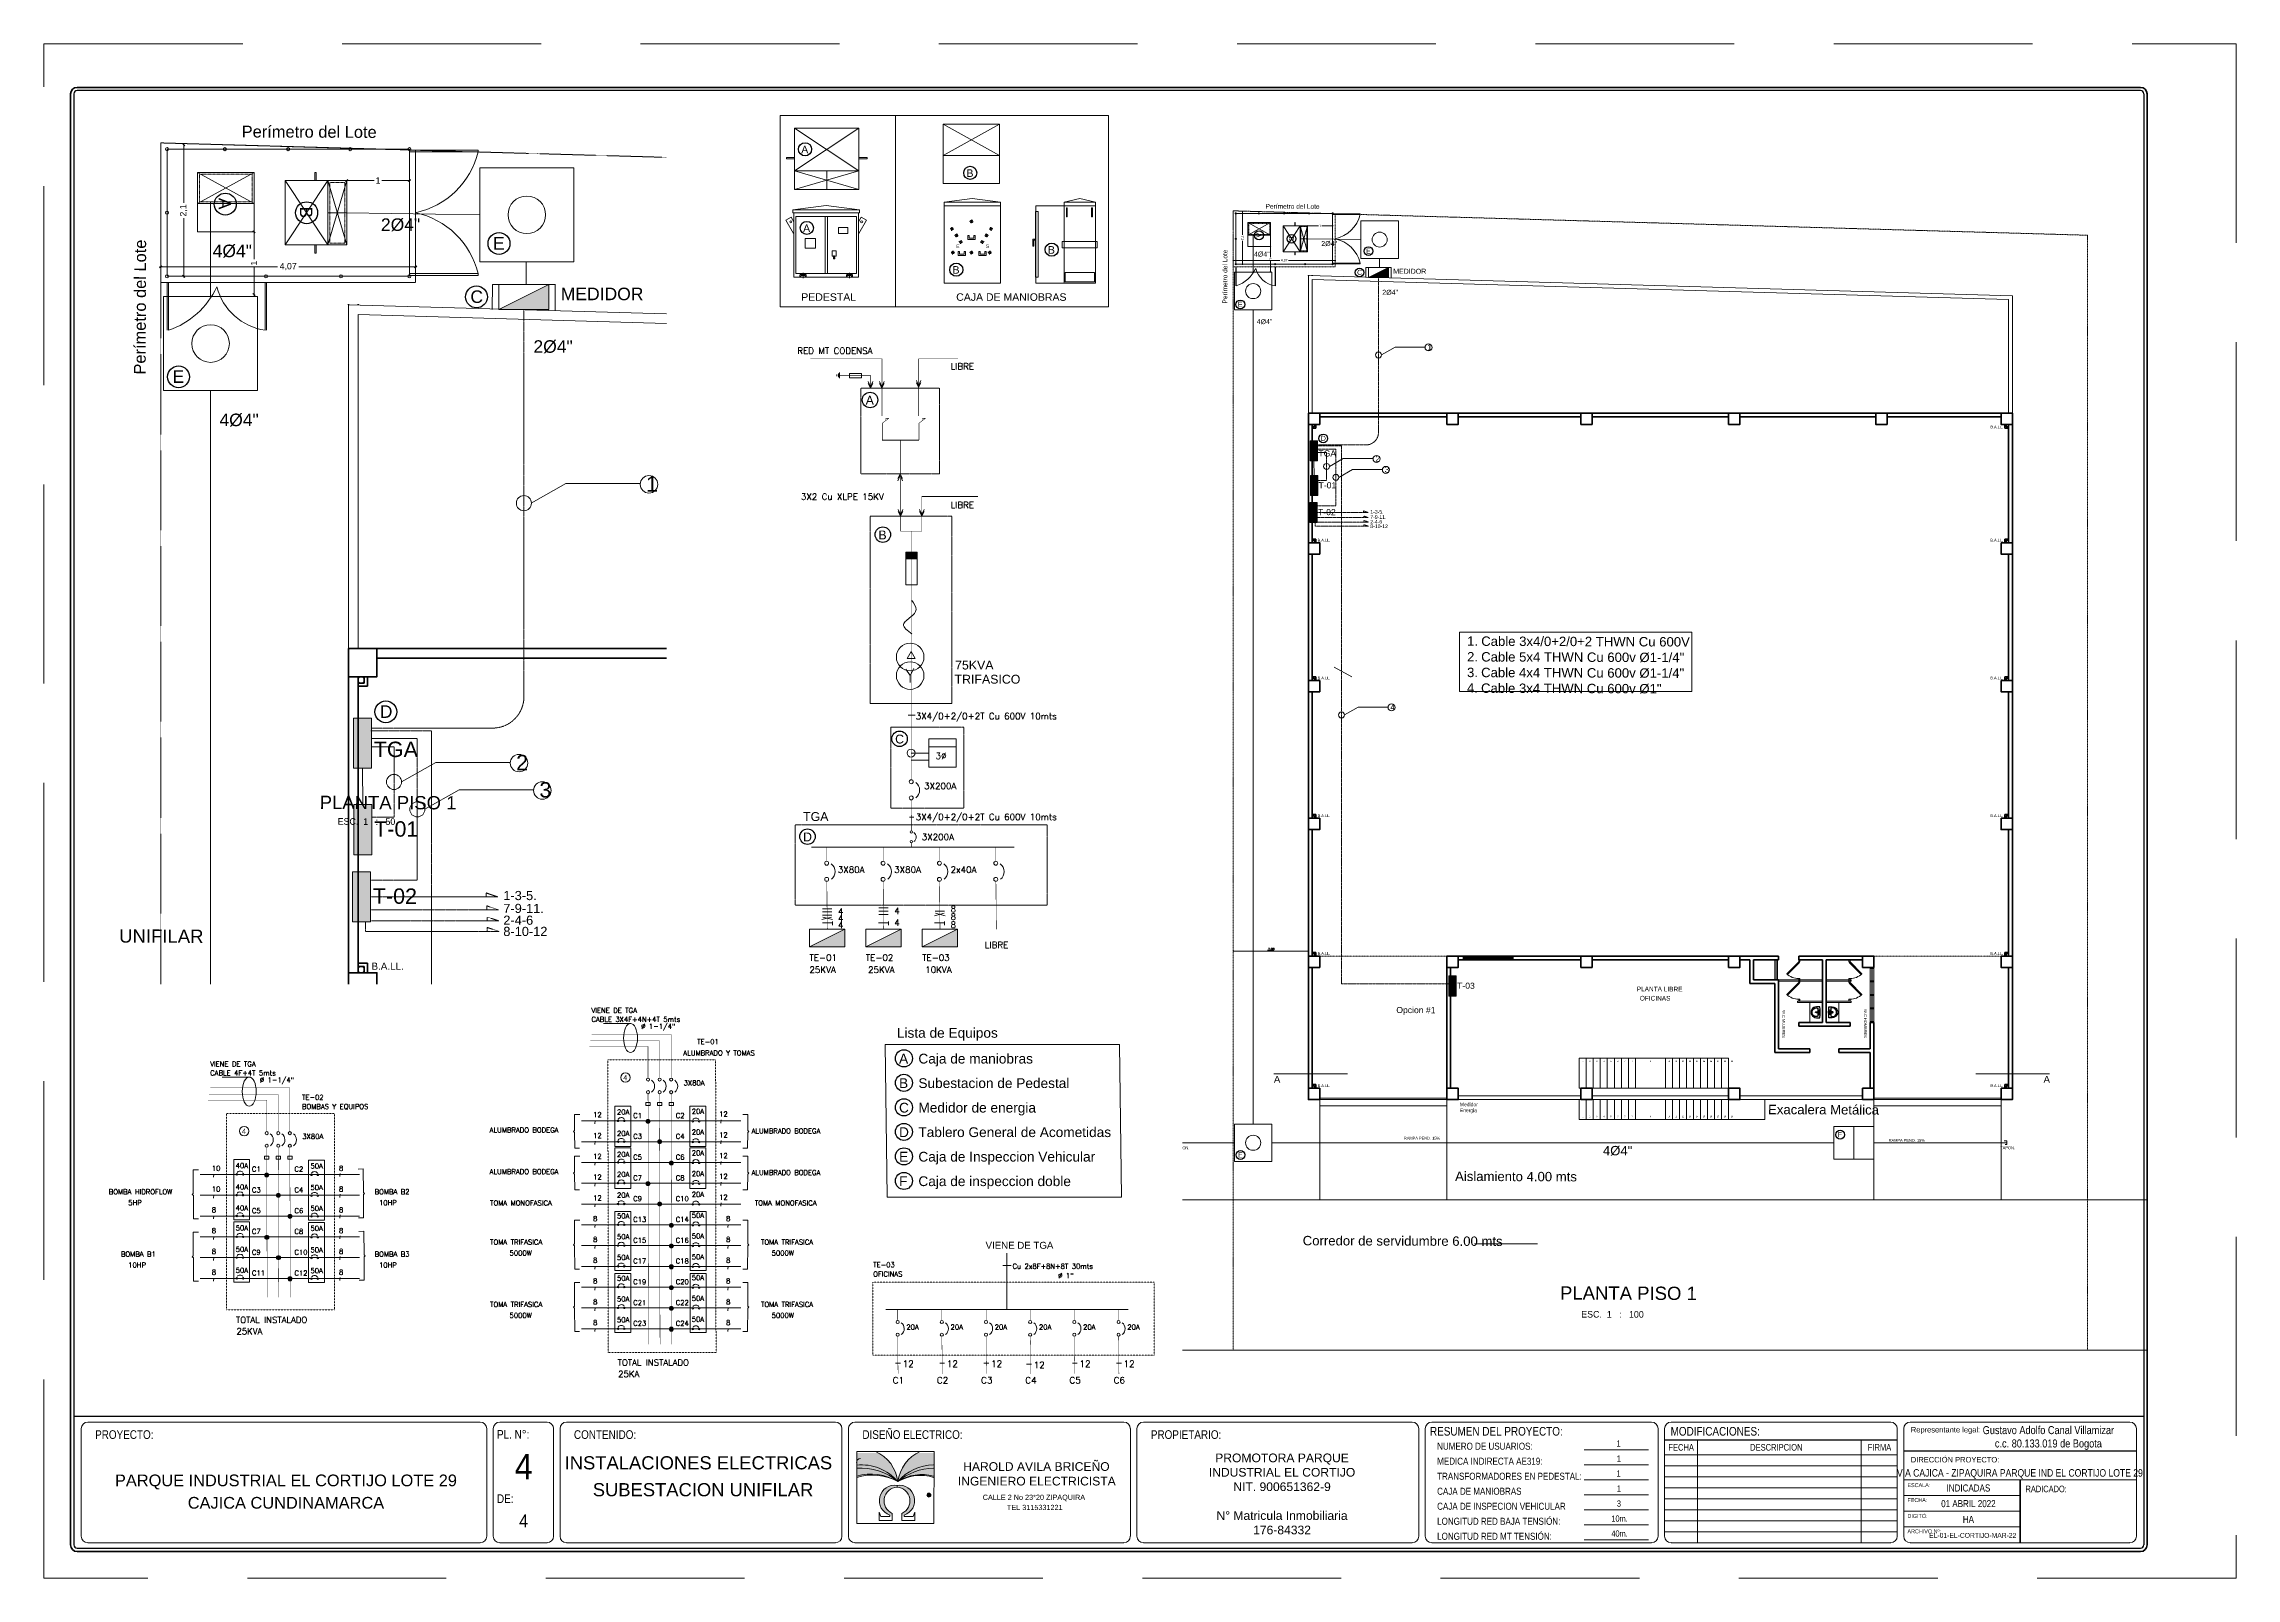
# Paper-space layout 'SUBESTACION' of a CAD drawing. Header units: millimetres. Extents: x -3040 to -2340, y -4003 to -3513.
# The model-space entities are those that its viewports show. They can reach past a viewport. Long polylines and large blocks are cut down to what shows.
import ezdxf
from ezdxf.enums import TextEntityAlignment as Align

# ---------------------------------------------------------------- set-up
doc = ezdxf.new("R2010")
doc.units = ezdxf.units.MM
for name, pattern in [('DASHDOT', [25.4, 12.7, -6.35, 0, -6.35]), ('DASHDOTX2', [2, 1, -0.5, 0, -0.5]), ('DASHED2', [0.375, 0.25, -0.125]), ('HIDDEN', [0.375, 0.25, -0.125]), ('LÍNEAS_OCULTAS', [9.525, 6.35, -3.175])]:
    doc.linetypes.add(name, pattern=pattern)
doc.layers.get('0').update_dxf_attribs({"lineweight": 13})
doc.layers.get('Defpoints').update_dxf_attribs({"lineweight": 9})
for name, color, linetype, lineweight in [('A-AREA-IDEN', 7, 'Continuous', 9), ('Alambrado', 7, 'Continuous', 9), ('COTAS ELECT', 82, 'Continuous', 9), ('ELEC', 1, 'Continuous', 20), ('Eléctrico Subterráneo', 5, 'Continuous', 20), ('EST', 7, 'Continuous', 50), ('estructura', 7, 'Continuous', 9), ('linderos', 5, 'DASHDOT', 9), ('MONTE', 7, 'Continuous', 9), ('MUROS', 7, 'Continuous', 40), ('notas', 8, 'Continuous', 9), ('proyeccion arq', 7, 'HIDDEN', 9), ('proyección 5', 7, 'Continuous', 9), ('rotulo', 7, 'Continuous', 9), ('Subestacion', 1, 'Continuous', 18), ('tuberia por Piso', 1, 'HIDDEN', 9), ('VP', 7, 'Continuous', 25)]:
    doc.layers.add(name, color=color, linetype=linetype, lineweight=lineweight)
doc.layers.add('COTAS', color=254, linetype='Continuous', lineweight=9, true_color=0xbebebe)
doc.layers.add('Papel', color=253, linetype='Continuous', lineweight=9, plot=False)
doc.layers.get('Defpoints').off()
doc.styles.add('100 Nota', font='arial.ttf', dxfattribs={"height": 0.15})
doc.styles.add('DINGRAFO', font='SIMPLEX.SHX')
doc.styles.add('ITALICC', font='italicc')
doc.styles.add('Nota 1000', font='', dxfattribs={"height": 1.5})
doc.styles.add('ROMANS', font='arial.ttf')
doc.styles.get("Standard").update_dxf_attribs({"font": 'arial.ttf'})
doc.styles.add('STYLE1', font='swissc.ttf', dxfattribs={"height": 1.5})
doc.styles.add('STYLE3', font='arial.ttf', dxfattribs={"height": 0.2})
doc.styles.add('tex-50', font='GOTHIC.TTF')
doc.styles.get('Nota 1000').set_extended_font_data('Eurostile')
doc.linetypes.add('LÍMITE1', pattern='A,6.35,-2.54,[133,ltypeshp.shx,S=2.54,R=0,X=-2.54,Y=0],-2.54,25.4', length=36.83)
doc.dimstyles.new('dim100', dxfattribs={"dimtxt": 10, "dimasz": 0.1, "dimexe": 0.1, "dimexo": 0, "dimgap": 0.1, "dimtad": 1, "dimzin": 4, "dimdsep": 46, "dimtxsty": '100 Nota', "dimblk": 'CLOSEDBLANK', "dimcen": 0.1, "dimclrd": 256, "dimclre": 256, "dimclrt": 256, "dimazin": 1, "dimtfac": 1, "dimtmove": 0, "dimatfit": 2, "dimldrblk": 'CLOSEDBLANK', "dimfxl": 1, "dimlwd": -1, "dimlwe": -1, "dimarcsym": 0})
doc.dimstyles.new('juan1', dxfattribs={"dimtxt": 0.1, "dimasz": 0.035, "dimexe": 0.0015, "dimexo": 0.0065, "dimgap": 0.04, "dimtad": 0, "dimtoh": 1, "dimtxsty": 'Standard', "dimblk": 'OBLIQUE', "dimcen": 0.02, "dimdle": 0.02, "dimse1": 1, "dimse2": 1, "dimclrd": 256, "dimclrt": 256, "dimadec": 0, "dimazin": 0, "dimtfac": 1, "dimtmove": 0, "dimatfit": 2, "dimldrblk": 'OBLIQUE', "dimfxl": 1, "dimtfill": 1, "dimlwd": 0, "dimarcsym": 0})

# ---------------------------------------------------------------- blocks, each defined once
blk = doc.blocks.new('AGUAMANIL')
at = {"layer": 'VP'}
for points in [[(3316.893, 1064.881), (3317.028, 1064.881, -1.000001), (3317.028, 1064.452), (3316.893, 1064.452, -0.061236)], [(3316.935, 1064.654), (3317.049, 1064.654, 1), (3317.049, 1064.679), (3316.935, 1064.679, 2.21525)]]:
    blk.add_lwpolyline(points, format="xyb", close=True, dxfattribs=at)
for points in [[(3316.965, 1064.654), (3316.965, 1064.529, 0.35341), (3316.991, 1064.497, 1.238082), (3316.991, 1064.836, 0.35341), (3316.965, 1064.805)], [(3316.965, 1064.805), (3316.965, 1064.679, 0.35341)]]:
    blk.add_lwpolyline(points, format="xyb", dxfattribs=at)
for centre in [(3316.925, 1064.748), (3316.925, 1064.585)]:
    blk.add_circle(centre, 0.0122, dxfattribs=at)
for centre, radius, start, end in [((3316.925, 1064.667), 0.0285, 25.3769, 334.6231), ((3317.022, 1064.667), 0.0244, 30, 150), ((3317.022, 1064.667), 0.0244, 210, 330)]:
    blk.add_arc(centre, radius, start, end, dxfattribs=at)
blk = doc.blocks.new('_ClosedBlank')
at = {"layer": 'COTAS', "color": 0, "lineweight": -2}
for p, q in [((-1, 0.2), (0, 0)), ((-1, 0.2), (-1, -0.2)), ((0, 0), (-1, -0.2))]:
    blk.add_line(p, q, dxfattribs=at)
blk = doc.blocks.new('*D279')
at = {"layer": 'COTAS ELECT', "transparency": 16777216}
blk.add_line((398.353, 75.158), (395.403, 75.158), dxfattribs=at)
at = {"layer": 'COTAS ELECT', "transparency": 16777216, "xscale": 0.025, "yscale": 0.025, "zscale": 0.025, "rotation": 180}
blk.add_blockref('_ClosedBlank', (395.378, 75.158), dxfattribs=at)
at = {"layer": 'COTAS ELECT', "transparency": 16777216, "xscale": 0.025, "yscale": 0.025, "zscale": 0.025}
blk.add_blockref('_ClosedBlank', (398.378, 75.158), dxfattribs=at)
at = {"layer": 'COTAS ELECT', "transparency": 16777216, "insert": (396.878, 75.233), "char_height": 0.09, "attachment_point": 5, "style": 'ITALICC'}
blk.add_mtext('\\A1;3.00', dxfattribs=at)
blk = doc.blocks.new('_OBLIQUE')
at = {"color": 0, "linetype": 'ByBlock'}
blk.add_line((-0.5, -0.5), (0.5, 0.5), dxfattribs=at)
blk = doc.blocks.new('*D280')
at = {"lineweight": 0, "transparency": 16777216}
for p, q in [((398.327, 104.109), (398.789, 104.109)), ((399.367, 104.109), (398.905, 104.109))]:
    blk.add_line(p, q, dxfattribs=at)
at = {"lineweight": 0, "transparency": 16777216, "xscale": 0.035, "yscale": 0.035, "zscale": 0.035, "rotation": 180}
blk.add_blockref('_OBLIQUE', (398.347, 104.109), dxfattribs=at)
at = {"lineweight": 0, "transparency": 16777216, "xscale": 0.035, "yscale": 0.035, "zscale": 0.035}
blk.add_blockref('_OBLIQUE', (399.347, 104.109), dxfattribs=at)
at = {"transparency": 16777216, "insert": (398.847, 104.109), "char_height": 0.1, "attachment_point": 5, "bg_fill": 3, "box_fill_scale": 1.1, "bg_fill_color": 256, "bg_fill_true_color": 13158600, "bg_fill_transparency": 0}
blk.add_mtext('1', dxfattribs=at)
blk = doc.blocks.new('*D281')
at = {"lineweight": 0, "transparency": 16777216}
for p, q in [((396.867, 103.309), (396.867, 102.847)), ((396.867, 102.269), (396.867, 102.73))]:
    blk.add_line(p, q, dxfattribs=at)
at = {"lineweight": 0, "transparency": 16777216, "xscale": 0.035, "yscale": 0.035, "zscale": 0.035}
for p, rotation in [((396.867, 103.289), 90), ((396.867, 102.289), 270)]:
    blk.add_blockref('_OBLIQUE', p, dxfattribs=dict(at, rotation=rotation))
at = {"transparency": 16777216, "insert": (396.867, 102.789), "char_height": 0.1, "attachment_point": 5, "rotation": 90, "bg_fill": 3, "box_fill_scale": 1.1, "bg_fill_color": 256, "bg_fill_true_color": 13158600, "bg_fill_transparency": 0}
blk.add_mtext('1', dxfattribs=at)
blk = doc.blocks.new('*D306')
at = {"lineweight": 0, "transparency": 16777216}
for p, q in [((395.358, 102.731), (397.241, 102.731)), ((399.467, 102.731), (397.585, 102.731))]:
    blk.add_line(p, q, dxfattribs=at)
at = {"lineweight": 0, "transparency": 16777216, "xscale": 0.035, "yscale": 0.035, "zscale": 0.035, "rotation": 180}
blk.add_blockref('_OBLIQUE', (395.378, 102.731), dxfattribs=at)
at = {"lineweight": 0, "transparency": 16777216, "xscale": 0.035, "yscale": 0.035, "zscale": 0.035}
blk.add_blockref('_OBLIQUE', (399.447, 102.731), dxfattribs=at)
at = {"transparency": 16777216, "insert": (397.413, 102.731), "char_height": 0.1, "attachment_point": 5, "bg_fill": 3, "box_fill_scale": 1.1, "bg_fill_color": 256, "bg_fill_true_color": 13158600, "bg_fill_transparency": 0}
blk.add_mtext('4,07', dxfattribs=at)
blk = doc.blocks.new('*D307')
at = {"lineweight": 0, "transparency": 16777216}
for p, q in [((395.745, 104.701), (395.745, 103.752)), ((395.745, 102.559), (395.745, 103.508))]:
    blk.add_line(p, q, dxfattribs=at)
at = {"lineweight": 0, "transparency": 16777216, "xscale": 0.035, "yscale": 0.035, "zscale": 0.035}
for p, rotation in [((395.745, 104.681), 90), ((395.745, 102.579), 270)]:
    blk.add_blockref('_OBLIQUE', p, dxfattribs=dict(at, rotation=rotation))
at = {"transparency": 16777216, "insert": (395.745, 103.63), "char_height": 0.1, "attachment_point": 5, "rotation": 90, "bg_fill": 3, "box_fill_scale": 1.1, "bg_fill_color": 256, "bg_fill_true_color": 13158600, "bg_fill_transparency": 0}
blk.add_mtext('2,1', dxfattribs=at)

msp = doc.modelspace()

# ---------------------------------------------------------------- hatches: boundary and pattern name
h = msp.add_hatch(color=7)
h.dxf.hatch_style = 1
edge = h.paths.add_edge_path()
edge.add_arc((592.0415, 163.2952), 0.0589, 0, 360)
h = msp.add_hatch(color=7)
h.dxf.hatch_style = 1
edge = h.paths.add_edge_path()
edge.add_arc((592.378, 162.7072), 0.0589, 0, 360)
h = msp.add_hatch(color=7)
h.dxf.hatch_style = 1
edge = h.paths.add_edge_path()
edge.add_arc((592.7131, 162.0952), 0.0589, 0, 360)
h = msp.add_hatch(color=7)
h.dxf.hatch_style = 1
edge = h.paths.add_edge_path()
edge.add_arc((592.0445, 161.4952), 0.0589, 0, 360)
h = msp.add_hatch(color=7)
h.dxf.hatch_style = 1
h.paths.add_polyline_path([(604.777, 161.1287), (605.0365, 161.1287), (605.0365, 161.2869), (604.777, 161.2869)])
h = msp.add_hatch(color=7)
h.dxf.hatch_style = 1
edge = h.paths.add_edge_path()
edge.add_arc((592.3809, 160.9072), 0.0589, 0, 360)
h = msp.add_hatch(color=7)
h.dxf.hatch_style = 1
edge = h.paths.add_edge_path()
edge.add_arc((592.716, 160.2952), 0.0589, 0, 360)
h = msp.add_hatch(color=7)
h.dxf.hatch_style = 1
edge = h.paths.add_edge_path()
edge.add_arc((592.716, 159.6952), 0.0589, 0, 360)
h = msp.add_hatch(color=7)
h.dxf.hatch_style = 1
edge = h.paths.add_edge_path()
edge.add_arc((592.716, 159.0952), 0.0589, 0, 360)
h = msp.add_hatch(color=7)
h.dxf.hatch_style = 1
edge = h.paths.add_edge_path()
edge.add_arc((592.716, 158.4952), 0.0589, 0, 360)
h = msp.add_hatch(color=7)
h.dxf.hatch_style = 1
edge = h.paths.add_edge_path()
edge.add_arc((592.716, 157.8952), 0.0589, 0, 360)
h = msp.add_hatch(color=7)
h.dxf.hatch_style = 1
edge = h.paths.add_edge_path()
edge.add_arc((592.716, 157.2952), 0.0589, 0, 360)
h = msp.add_hatch(color=7)
h.dxf.hatch_style = 1
h.paths.add_polyline_path([(603.3989, 152.7477), (602.613, 152.3547), (602.8594, 152.3477), (603.3989, 152.3477)])
h = msp.add_hatch(color=7)
h.dxf.hatch_style = 1
h.paths.add_polyline_path([(604.6744, 152.7477), (603.8885, 152.3547), (604.1349, 152.3477), (604.6744, 152.3477)])
h = msp.add_hatch(color=7)
h.dxf.hatch_style = 1
h.paths.add_polyline_path([(605.9499, 152.7477), (605.164, 152.3547), (605.4104, 152.3477), (605.9499, 152.3477)])
h = msp.add_hatch(color=7)
h.dxf.hatch_style = 1
edge = h.paths.add_edge_path()
edge.add_arc((592.0415, 150.5114), 0.0589, 0, 360)
h = msp.add_hatch(color=7)
h.dxf.hatch_style = 1
edge = h.paths.add_edge_path()
edge.add_arc((592.378, 149.9235), 0.0589, 0, 360)
h = msp.add_hatch(color=7)
h.dxf.hatch_style = 1
edge = h.paths.add_edge_path()
edge.add_arc((592.7131, 149.3114), 0.0589, 0, 360)
h = msp.add_hatch(color=7)
h.dxf.hatch_style = 1
edge = h.paths.add_edge_path()
edge.add_arc((592.0445, 148.7114), 0.0589, 0, 360)
h = msp.add_hatch(color=7)
h.dxf.hatch_style = 1
edge = h.paths.add_edge_path()
edge.add_arc((592.3809, 148.1235), 0.0589, 0, 360)
h = msp.add_hatch(color=7)
h.dxf.hatch_style = 1
edge = h.paths.add_edge_path()
edge.add_arc((592.716, 147.5114), 0.0589, 0, 360)
at = {"layer": 'ELEC'}
h = msp.add_hatch(dxfattribs=at)
h.set_pattern_fill('ANGLE', color=256)
h.set_pattern_definition([(0, (0, 0), (0, 6.985), [5.08, -1.905]), (90, (0, 0), (-6.985, 4e-16), [5.08, -1.905])])
h.paths.add_polyline_path([(401.5762, 102.0461), (401.5762, 102.4461), (400.7903, 102.0532), (401.0366, 102.0461)])
at = {"layer": 'MONTE'}
h = msp.add_hatch(color=1, dxfattribs=at)
h.dxf.hatch_style = 1
h.paths.add_polyline_path([(398.4533, 94.7253), (398.4533, 95.5253), (398.7433, 95.5253), (398.7433, 94.7253)])
h = msp.add_hatch(color=1, dxfattribs=at)
h.dxf.hatch_style = 1
h.paths.add_polyline_path([(398.4597, 93.3422), (398.4597, 94.1422), (398.7497, 94.1422), (398.7497, 93.3422)])
h = msp.add_hatch(color=1, dxfattribs=at)
h.dxf.hatch_style = 1
h.paths.add_polyline_path([(398.4383, 92.2699), (398.4383, 93.0699), (398.7283, 93.0699), (398.7283, 92.2699)])
h = msp.add_hatch(color=1, dxfattribs=at)
h.dxf.hatch_style = 1
h.paths.add_polyline_path([(403.9887, 73.3648), (403.9887, 74.1648), (404.2787, 74.1648), (404.2787, 73.3648)])
at = {"layer": 'Subestacion'}
h = msp.add_hatch(color=256, dxfattribs=at)
h.dxf.hatch_style = 1
h.paths.add_polyline_path([(401.5762, 102.4461), (400.7903, 102.0532), (401.0366, 102.0461), (401.5762, 102.0461)])

# ---------------------------------------------------------------- linework, layer by layer
at = {"color": 7}
for p, q in [((591.5433, 166.115), (590.7575, 166.115)), ((591.5433, 153.3313), (590.7575, 153.3313))]:
    msp.add_line(p, q, dxfattribs=at)
for points in [[(506.9682, 210.5342), (512.2116, 210.5342), (512.2116, 207.48), (506.9682, 207.48)], [(507.1753, 209.0264), (508.2397, 209.0264), (508.2397, 208.9827), (507.1753, 208.9827)], [(509.5868, 209.0899), (510.4868, 209.0899), (510.4868, 209.1498), (509.5868, 209.1498)], [(511.0446, 209.0021), (511.0909, 209.0021), (511.0909, 207.954), (511.0446, 207.954)], [(511.5044, 209.0899), (512.0044, 209.0899), (512.0044, 209.1498), (511.5044, 209.1498)], [(511.5425, 209.0584), (511.5537, 209.0584), (511.5537, 208.9153), (511.5425, 208.9153)], [(511.9438, 209.0584), (511.955, 209.0584), (511.955, 208.9153), (511.9438, 208.9153)], [(507.9044, 208.7467), (508.0498, 208.7467), (508.0498, 208.6479), (507.9044, 208.6479)], [(507.3724, 208.5723), (507.5352, 208.5723), (507.5352, 208.4183), (507.3724, 208.4183)], [(507.7997, 208.3718), (507.8637, 208.3718), (507.8637, 208.2875), (507.7997, 208.2875)], [(507.8223, 208.2957), (507.8368, 208.2957), (507.8368, 208.2466), (507.8223, 208.2466)], [(507.8381, 208.2655), (507.8444, 208.2655), (507.8444, 208.2462), (507.8381, 208.2462)], [(511.4751, 208.5243), (512.0341, 208.5243), (512.0341, 208.4196), (511.4751, 208.4196)], [(511.5211, 207.8762), (511.99, 207.8762), (511.99, 208.0291), (511.5211, 208.0291)], [(396.3439, 109.5761), (401.1412, 109.5761), (401.1811, 106.4501), (396.3838, 106.4501)], [(404.407, 87.8836), (413.6777, 87.8836), (413.6777, 85.5229), (404.407, 85.5229)]]:
    msp.add_lwpolyline(points, close=True)
for points in [[(508.8105, 207.48), (508.8105, 210.5342)], [(507.1909, 208.8344), (507.147, 208.9104), (507.062, 208.8614), (507.1846, 208.6489), (507.1909, 208.6525)], [(508.2209, 208.8344), (508.2648, 208.9104), (508.3497, 208.8614), (508.2271, 208.6489), (508.2209, 208.6525)], [(401.294, 98.9553), (401.8439, 99.2683), (403.0355, 99.2683)], [(398.5983, 94.7253), (398.6047, 94.1422)], [(399.2202, 94.5048), (399.7701, 94.8178), (400.9617, 94.8178)], [(399.5923, 94.0677), (400.1422, 94.3807), (401.3338, 94.3807)], [(399.8179, 84.5852), (400.3677, 84.8982), (401.5594, 84.8982)], [(393.1592, 67.4093), (393.1182, 67.4093), (393.1234, 67.5836), (393.1849, 67.5785)], [(426.1479, 67.5818), (426.2589, 67.5818), (426.2589, 67.439), (426.1828, 67.439)]]:
    msp.add_lwpolyline(points)
at = {"flags": 128}
for points in [[(509.5705, 209.447), (510.4705, 209.447), (510.4705, 210.397), (509.5705, 210.397)], [(507.1909, 208.9827), (508.2209, 208.9827), (508.2209, 207.9527), (507.1909, 207.9527)], [(509.5868, 207.8598), (510.4868, 207.8598), (510.4868, 209.1498), (509.5868, 209.1498)], [(511.0544, 209.0899), (511.0525, 207.8598), (512.0025, 207.8598), (512.0044, 209.0899)], [(507.2204, 208.9232), (508.1914, 208.9232), (508.1914, 208.0122), (507.2204, 208.0122)], [(395.4783, 104.6087), (399.347, 104.6087), (399.347, 102.5787), (395.4783, 102.5787)], [(396.867, 103.2887), (395.967, 103.2887), (395.967, 104.2387), (396.867, 104.2387)]]:
    msp.add_lwpolyline(points, close=True, dxfattribs=at)
for points in [[(509.5705, 209.897), (510.4705, 210.397)], [(510.4705, 209.897), (509.5705, 210.397)], [(507.1993, 209.3533), (508.2293, 209.3533), (508.2293, 210.3333), (507.1993, 210.3333), (507.1993, 209.3533)], [(507.1993, 209.6533), (508.2293, 210.3333)], [(507.1993, 210.3333), (508.2293, 209.6533)], [(507.0704, 209.8641), (507.1993, 209.8641)], [(507.0704, 209.8433), (507.0704, 209.8641)], [(507.0704, 209.8433), (507.1993, 209.8433)], [(507.1993, 209.6533), (508.2293, 209.6533)], [(507.1993, 209.3533), (508.2293, 209.6533)], [(508.2293, 209.3533), (507.1993, 209.6533)], [(508.2293, 209.8641), (508.3581, 209.8641)], [(508.2293, 209.8433), (508.3581, 209.8433)], [(508.3581, 209.8433), (508.3581, 209.8641)], [(509.5705, 209.897), (510.4705, 209.897)], [(507.1753, 209.0264), (507.7075, 209.0993), (508.2397, 209.0264)], [(509.5868, 209.1498), (510.0368, 209.2087), (510.4868, 209.1498)], [(511.5044, 209.0899), (511.5025, 207.8598)], [(511.5044, 209.1498), (511.7535, 209.2087)], [(511.7535, 209.2087), (512.0044, 209.1498)], [(507.6878, 208.0122), (507.6878, 208.9232)], [(507.7239, 208.0122), (507.7239, 208.9232)], [(509.6841, 208.7282), (509.7432, 208.7178)], [(509.7084, 208.6933), (509.7188, 208.7525)], [(509.7545, 208.624), (509.8136, 208.6136)], [(509.7788, 208.5892), (509.7892, 208.6483)], [(509.9671, 208.6196), (509.9671, 208.5569), (510.0827, 208.5569), (510.0827, 208.6196)], [(509.9671, 208.6196), (509.9871, 208.6196)], [(509.9871, 208.6196), (509.9871, 208.5769), (510.0627, 208.5769), (510.0627, 208.6196)], [(509.9952, 208.8476), (510.0543, 208.8372)], [(510.0195, 208.8127), (510.03, 208.8719)], [(510.0827, 208.6196), (510.0627, 208.6196)], [(510.2954, 208.624), (510.2363, 208.6136)], [(510.2711, 208.5892), (510.2606, 208.6483)], [(510.3658, 208.7282), (510.3067, 208.7178)], [(510.3415, 208.6933), (510.331, 208.7525)], [(509.6994, 208.35), (509.7585, 208.3396)], [(509.7237, 208.3151), (509.7341, 208.3743)], [(509.8141, 208.3609), (509.8141, 208.2982), (509.9296, 208.2982), (509.9296, 208.3609)], [(509.8141, 208.3609), (509.8341, 208.3609)], [(509.8249, 208.5199), (509.884, 208.5094)], [(509.8341, 208.3609), (509.8341, 208.3182), (509.9096, 208.3182), (509.9096, 208.3609)], [(509.8492, 208.485), (509.8596, 208.5441)], [(509.9296, 208.3609), (509.9096, 208.3609)], [(509.9952, 208.35), (510.0543, 208.3396)], [(510.0195, 208.3151), (510.03, 208.3743)], [(510.1413, 208.3609), (510.1413, 208.2982), (510.2569, 208.2982), (510.2569, 208.3609)], [(510.1413, 208.3609), (510.1613, 208.3609)], [(510.1613, 208.3609), (510.1613, 208.3182), (510.2369, 208.3182), (510.2369, 208.3609)], [(510.225, 208.5199), (510.1658, 208.5094)], [(510.2007, 208.485), (510.1902, 208.5441)], [(510.2569, 208.3609), (510.2369, 208.3609)], [(510.2882, 208.35), (510.3473, 208.3396)], [(510.3125, 208.3151), (510.3229, 208.3743)], [(511.0428, 208.5419), (511.0188, 208.5419), (511.0188, 208.4456), (511.0032, 208.4456), (511.0032, 208.5575), (511.0446, 208.5575)], [(400.447, 104.5937), (399.347, 104.5937)], [(400.447, 104.5637), (399.347, 104.5637)], [(400.447, 104.5937), (400.447, 104.5637)], [(396.867, 103.7387), (395.967, 104.2387)], [(395.967, 103.7387), (396.867, 104.2387)], [(398.347, 104.1087), (398.347, 103.0787), (397.367, 103.0787), (397.367, 104.1087), (398.347, 104.1087)], [(398.047, 104.1087), (397.367, 103.0787)], [(397.367, 104.1087), (398.047, 103.0787)], [(397.8362, 104.2376), (397.8362, 104.1087)], [(397.857, 104.2376), (397.8362, 104.2376)], [(397.857, 104.2376), (397.857, 104.1087)], [(398.047, 104.1087), (398.047, 103.0787)], [(398.347, 104.1087), (398.047, 103.0787)], [(398.347, 103.0787), (398.047, 104.1087)], [(396.867, 103.7387), (395.967, 103.7387)], [(397.8362, 103.0787), (397.8362, 102.9498)], [(397.857, 102.9498), (397.8362, 102.9498)], [(397.857, 103.0787), (397.857, 102.9498)], [(400.447, 102.6237), (399.347, 102.6237)], [(400.447, 102.5937), (399.347, 102.5937)], [(400.447, 102.6237), (400.447, 102.5937), (400.447, 102.5937)], [(395.4807, 101.7163), (395.4807, 102.4787)], [(395.5015, 101.7163), (395.5015, 102.4787)], [(397.0462, 101.7163), (397.0462, 102.4787)], [(397.067, 101.7163), (397.067, 102.4787)]]:
    msp.add_lwpolyline(points, dxfattribs=at)
at = {"linetype": 'DASHED2', "flags": 128}
for points in [[(507.7143, 209.6533), (507.7143, 209.3533)], [(507.3008, 207.9657), (507.3008, 207.9783), (507.3684, 207.9783), (507.3684, 207.9657)], [(507.3318, 207.9968), (507.3318, 207.9795), (507.3012, 207.9795), (507.3012, 207.9753)], [(507.3386, 208.0206), (507.3386, 207.9359)], [(507.3837, 207.9527), (507.3684, 207.972), (507.3684, 207.9783), (507.351, 207.9783), (507.3445, 207.9951)], [(508.0422, 207.9657), (508.0422, 207.9783), (508.1098, 207.9783), (508.1098, 207.9657)], [(508.0732, 207.9968), (508.0732, 207.9795), (508.0426, 207.9795), (508.0426, 207.9753)], [(508.08, 208.0206), (508.08, 207.9359)], [(508.125, 207.9527), (508.1098, 207.972), (508.1098, 207.9783), (508.0924, 207.9783), (508.0859, 207.9951)], [(398.047, 103.5937), (398.347, 103.5937)]]:
    msp.add_lwpolyline(points, dxfattribs=at)
at = {"linetype": 'DASHED2'}
for points in [[(507.2867, 207.9527), (507.3837, 207.9527), (507.3837, 207.9947), (507.2867, 207.9947)], [(508.0281, 207.9527), (508.125, 207.9527), (508.125, 207.9947), (508.0281, 207.9947)]]:
    msp.add_lwpolyline(points, close=True, dxfattribs=at)
at = {"color": 7, "const_width": 0.0108}
for points in [[(592.3757, 164.545), (592.3757, 165.6164), (590.3787, 165.6164)], [(592.7098, 164.545), (592.7098, 165.8051), (590.4181, 165.8051)], [(604.2366, 165.6618), (602.6121, 165.6618)], [(604.2366, 164.3683), (604.2366, 164.3683), (604.2366, 165.6618)], [(605.0668, 164.3683), (605.0668, 164.3683), (605.0668, 165.6618)], [(605.0668, 165.6618), (605.9585, 165.6618)], [(592.0415, 164.545), (592.0415, 165.4551), (590.3512, 165.4551)], [(603.9741, 164.9933), (603.9741, 165.2863), (603.279, 165.2863)], [(604.3919, 164.313), (604.2435, 164.2018), (604.2435, 163.8188)], [(604.3919, 164.313), (604.3251, 164.313), (604.3251, 164.2629)], [(605.2221, 164.313), (605.0737, 164.2018), (605.0737, 163.8188)], [(605.2221, 164.313), (605.1553, 164.313), (605.1553, 164.2629)], [(592.0415, 164.0914), (592.0545, 156.8583)], [(592.3757, 164.0914), (592.3886, 156.8583)], [(592.7098, 164.0914), (592.7227, 156.8583)], [(604.6586, 161.7583), (604.6586, 163.8188), (604.6586, 163.8188)], [(605.1399, 161.7583), (605.1399, 162.5461), (605.1399, 162.5461)], [(604.6586, 161.7583), (605.1399, 161.7583)], [(604.8993, 156.1303), (604.8993, 161.7583)], [(604.8993, 155.6767), (604.9004, 154.9755)], [(604.9009, 154.7035), (604.901, 154.6056)], [(602.9877, 154.6056), (602.9883, 154.2861)], [(604.2633, 154.6056), (604.2638, 154.2861)], [(605.5388, 154.6056), (605.5393, 154.2861)], [(606.8143, 154.6056), (606.8148, 154.2861)], [(602.989, 153.8326), (602.9989, 152.7477)], [(604.2645, 153.8326), (604.2744, 152.7477)], [(605.5401, 153.8326), (605.5499, 152.7477)], [(606.8156, 153.8326), (606.8255, 152.7477)], [(592.7098, 151.7613), (592.7098, 153.0213), (590.4181, 153.0213)], [(592.0415, 151.7613), (592.0415, 152.6714), (590.3512, 152.6714)], [(592.3757, 151.7613), (592.3757, 152.8327), (590.3787, 152.8327)], [(592.0415, 151.3076), (592.0545, 146.9747)], [(592.3757, 151.3076), (592.3886, 146.9747)], [(592.7098, 151.3076), (592.7227, 146.9747)], [(601.748, 148.576), (601.7486, 148.2565)], [(603.0236, 148.576), (603.0241, 148.2565)], [(604.2991, 148.576), (604.2996, 148.2565)], [(605.5746, 148.576), (605.5751, 148.2565)], [(606.8501, 148.576), (606.8507, 148.2565)], [(608.1257, 148.576), (608.1262, 148.2565)], [(601.7493, 147.803), (601.7592, 146.7181)], [(603.0248, 147.803), (603.0347, 146.7181)], [(604.3004, 147.803), (604.3102, 146.7181)], [(605.5759, 147.803), (605.5858, 146.7181)], [(606.8514, 147.803), (606.8613, 146.7181)], [(608.1269, 147.803), (608.1368, 146.7181)]]:
    msp.add_lwpolyline(points, dxfattribs=at)
at = {"color": 7}
for points in [[(603.2179, 165.2693), (603.2179, 165.3034)], [(603.2516, 165.244), (603.2516, 165.3287)], [(603.279, 165.2233), (603.279, 165.3494)], [(603.9741, 164.9933), (603.9221, 165.0986)], [(603.9744, 165.0291), (603.9223, 165.1475)], [(603.9741, 164.9933), (604.0264, 165.0986)], [(603.9744, 165.0291), (604.0266, 165.1475)], [(604.2363, 164.9933), (604.1842, 165.0986)], [(604.2366, 165.0291), (604.1844, 165.1475)], [(604.2363, 164.9933), (604.2886, 165.0986)], [(604.2366, 165.0291), (604.2887, 165.1475)], [(605.0668, 165.0151), (605.0147, 165.1203)], [(605.0671, 165.0508), (605.0149, 165.1692)], [(605.0668, 165.0151), (605.1191, 165.1203)], [(605.0671, 165.0508), (605.1192, 165.1692)], [(604.2435, 163.8188), (605.0737, 163.8188)], [(590.1217, 163.3072), (594.7223, 163.3072)], [(590.519, 163.3175), (590.5095, 163.225)], [(594.1581, 163.3372), (594.1485, 163.2447)], [(604.6468, 163.0175), (604.5947, 162.899)], [(604.6471, 163.0532), (604.5948, 162.9479)], [(604.6468, 163.0175), (604.6989, 162.899)], [(604.6471, 163.0532), (604.6991, 162.9479)], [(590.1217, 162.7072), (594.7223, 162.7072)], [(590.519, 162.7175), (590.5095, 162.625)], [(594.1581, 162.7372), (594.1485, 162.6447)], [(605.1399, 162.5461), (606.4084, 162.5461)], [(590.1217, 162.1072), (594.7223, 162.1072)], [(590.519, 162.1175), (590.5095, 162.025)], [(590.519, 162.1175), (590.5095, 162.025)], [(594.1581, 162.1372), (594.1485, 162.0447)], [(604.6586, 162.0985), (604.6066, 162.2038)], [(604.6589, 162.1343), (604.6068, 162.2527)], [(604.6586, 162.0985), (604.7109, 162.2038)], [(604.6589, 162.1343), (604.7111, 162.2527)], [(605.1399, 162.0985), (605.0878, 162.2038)], [(605.1402, 162.1343), (605.0881, 162.2527)], [(605.1399, 162.0985), (605.1922, 162.2038)], [(605.1402, 162.1343), (605.1923, 162.2527)], [(590.1217, 161.5072), (594.7223, 161.5072)], [(590.519, 161.5175), (590.5095, 161.425)], [(594.1581, 161.5372), (594.1485, 161.4447)], [(590.1217, 160.9072), (594.7223, 160.9072)], [(590.519, 160.9175), (590.5095, 160.825)], [(594.1581, 160.9372), (594.1485, 160.8447)], [(590.1217, 160.3072), (594.7223, 160.3072)], [(590.519, 160.3175), (590.5095, 160.225)], [(590.519, 160.3175), (590.5095, 160.225)], [(594.3582, 160.3175), (594.3486, 160.225)], [(594.3582, 160.3175), (594.3486, 160.225)], [(590.1217, 159.7072), (594.7223, 159.7072)], [(590.519, 159.7175), (590.5095, 159.625)], [(590.519, 159.7175), (590.5095, 159.625)], [(594.3582, 159.7175), (594.3486, 159.625)], [(594.3582, 159.7175), (594.3486, 159.625)], [(590.1217, 159.1072), (594.7223, 159.1072)], [(590.519, 159.1175), (590.5095, 159.025)], [(590.519, 159.1175), (590.5095, 159.025)], [(594.3582, 159.1175), (594.3486, 159.025)], [(594.3582, 159.1175), (594.3486, 159.025)], [(604.8993, 159.0327), (604.8067, 158.8737)], [(604.8093, 158.8737), (604.9857, 158.8737), (604.8993, 159.0327)], [(604.7785, 158.6365), (604.8752, 158.489), (604.9608, 158.6485)], [(590.1217, 158.5072), (594.7223, 158.5072)], [(590.519, 158.5175), (590.5095, 158.425)], [(590.519, 158.5175), (590.5095, 158.425)], [(594.3582, 158.5175), (594.3486, 158.425)], [(594.3582, 158.5175), (594.3486, 158.425)], [(604.8752, 158.489), (604.8752, 158.3353)], [(590.1217, 157.9072), (594.7223, 157.9072)], [(590.519, 157.9175), (590.5095, 157.825)], [(590.519, 157.9175), (590.5095, 157.825)], [(594.3582, 157.9175), (594.3486, 157.825)], [(594.3582, 157.9175), (594.3486, 157.825)], [(604.8274, 157.5922), (604.987, 157.5922)], [(590.1217, 157.3072), (594.7223, 157.3072)], [(590.519, 157.3175), (590.5095, 157.225)], [(590.519, 157.3175), (590.5095, 157.225)], [(594.3582, 157.3175), (594.3486, 157.225)], [(594.3582, 157.3175), (594.3486, 157.225)], [(605.2994, 156.8776), (605.9134, 156.8776)], [(604.8962, 156.7363), (605.2994, 156.7363)], [(604.8962, 156.5738), (605.2994, 156.5738)], [(604.8573, 155.2869), (604.957, 155.2869)], [(602.6427, 154.6056), (607.2315, 154.6056)], [(605.5388, 154.6056), (604.2633, 154.6056)], [(603.0951, 153.0236), (602.8755, 152.9645)], [(602.8886, 153.2126), (603.1024, 153.2126)], [(602.8886, 153.1391), (603.1024, 153.1391)], [(602.8886, 153.0656), (603.1024, 153.0656)], [(602.8958, 153.0236), (603.1154, 152.9645)], [(604.1641, 153.2287), (604.3779, 153.2287)], [(604.1641, 153.1552), (604.3779, 153.1552)], [(604.1641, 153.0818), (604.3779, 153.0818)], [(605.6457, 153.1126), (605.4261, 153.0536)], [(605.4397, 153.1552), (605.6534, 153.1552)], [(605.4464, 153.1126), (605.666, 153.0536)], [(603.3989, 152.7477), (602.5989, 152.3477)], [(602.8909, 152.8898), (603.115, 152.8898)], [(603.115, 152.9234), (603.115, 152.8432)], [(604.6744, 152.7477), (603.8744, 152.3477)], [(604.1582, 152.8898), (604.3823, 152.8898)], [(604.3823, 152.9234), (604.3823, 152.8432)], [(605.9499, 152.7477), (605.1499, 152.3477)], [(605.4277, 152.8898), (605.6518, 152.8898)], [(605.6518, 152.9234), (605.6518, 152.8432)], [(590.1217, 150.5235), (594.7223, 150.5235)], [(590.519, 150.5338), (590.5095, 150.4413)], [(594.1581, 150.5535), (594.1485, 150.461)], [(594.1581, 150.5535), (594.1485, 150.461)], [(604.9031, 148.576), (604.9031, 150.1994)], [(590.1217, 149.9235), (594.7223, 149.9235)], [(590.519, 149.9338), (590.5095, 149.8413)], [(594.1581, 149.9535), (594.1485, 149.861)], [(594.1581, 149.9535), (594.1485, 149.861)], [(604.7793, 149.842), (605.0254, 149.842)], [(590.1217, 149.3235), (594.7223, 149.3235)], [(590.519, 149.3338), (590.5095, 149.2413)], [(594.1581, 149.3535), (594.1485, 149.261)], [(594.1581, 149.3535), (594.1485, 149.261)], [(594.1581, 148.7535), (594.1485, 148.661)], [(590.1217, 148.7235), (594.7223, 148.7235)], [(590.519, 148.7338), (590.5095, 148.6413)], [(601.403, 148.576), (608.4031, 148.576)], [(604.2991, 148.576), (603.0236, 148.576)], [(590.1217, 148.1235), (594.7223, 148.1235)], [(590.519, 148.1338), (590.5095, 148.0413)], [(594.1581, 148.1535), (594.1485, 148.061)], [(590.1217, 147.5235), (594.7223, 147.5235)], [(590.519, 147.5338), (590.5095, 147.4413)], [(590.519, 147.5338), (590.5095, 147.4413)], [(594.1581, 147.5535), (594.1485, 147.461)], [(601.6886, 147.0271), (601.829, 147.0271)], [(602.9641, 147.0271), (603.1045, 147.0271)], [(604.2396, 147.0271), (604.38, 147.0271)], [(606.7907, 147.0271), (606.9311, 147.0271)], [(608.0662, 147.0271), (608.2066, 147.0271)], [(605.4695, 146.9937), (605.6098, 146.9937)]]:
    msp.add_lwpolyline(points, dxfattribs=at)
for points in [[(603.5049, 165.3262), (603.7709, 165.3262), (603.7709, 165.2312), (603.5049, 165.2312)], [(591.9805, 163.8372), (592.1051, 163.8372), (592.1051, 163.7518), (591.9805, 163.7518)], [(592.3146, 163.8372), (592.4392, 163.8372), (592.4392, 163.7518), (592.3146, 163.7518)], [(592.6487, 163.8372), (592.7734, 163.8372), (592.7734, 163.7518), (592.6487, 163.7518)], [(591.0886, 163.736), (591.549, 163.736), (591.549, 162.5657), (591.0886, 162.5657)], [(593.2518, 163.736), (593.7122, 163.736), (593.7122, 162.5657), (593.2518, 162.5657)], [(591.0886, 162.5255), (591.549, 162.5255), (591.549, 161.3551), (591.0886, 161.3551)], [(593.2518, 162.5255), (593.7122, 162.5255), (593.7122, 161.3551), (593.2518, 161.3551)], [(604.777, 161.1287), (605.0365, 161.1287), (605.0365, 161.2869), (604.777, 161.2869)], [(604.777, 161.1287), (605.0365, 161.1287), (605.0365, 160.5402), (604.777, 160.5402)], [(591.0886, 160.693), (591.549, 160.693), (591.549, 158.984), (591.0886, 158.984)], [(593.2592, 160.693), (593.7196, 160.693), (593.7196, 158.984), (593.2592, 158.984)], [(591.0886, 158.9034), (591.549, 158.9034), (591.549, 157.1944), (591.0886, 157.1944)], [(593.2592, 158.9034), (593.7196, 158.9034), (593.7196, 157.1944), (593.2592, 157.1944)], [(605.2994, 157.0581), (605.9134, 157.0581), (605.9134, 156.4144), (605.2994, 156.4144)], [(603.3989, 152.3477), (602.5989, 152.3477), (602.5989, 152.7477), (603.3989, 152.7477)], [(604.6744, 152.3477), (603.8744, 152.3477), (603.8744, 152.7477), (604.6744, 152.7477)], [(605.9499, 152.3477), (605.1499, 152.3477), (605.1499, 152.7477), (605.9499, 152.7477)], [(591.0886, 150.9523), (591.549, 150.9523), (591.549, 149.2142), (591.0886, 149.2142)], [(591.9805, 151.0535), (592.1051, 151.0535), (592.1051, 150.9681), (591.9805, 150.9681)], [(592.3146, 151.0535), (592.4392, 151.0535), (592.4392, 150.9681), (592.3146, 150.9681)], [(592.6487, 151.0535), (592.7734, 151.0535), (592.7734, 150.9681), (592.6487, 150.9681)], [(593.2478, 150.9395), (593.7082, 150.9395), (593.7082, 149.2013), (593.2478, 149.2013)], [(591.0886, 149.1523), (591.549, 149.1523), (591.549, 147.4142), (591.0886, 147.4142)], [(593.2478, 149.1395), (593.7082, 149.1395), (593.7082, 147.4013), (593.2478, 147.4013)]]:
    msp.add_lwpolyline(points, close=True, dxfattribs=at)
at = {"color": 7, "linetype": 'DASHDOTX2', "ltscale": 0.1}
for points in [[(590.8831, 165.0672), (593.9937, 165.0672), (594.005, 156.6202), (590.8944, 156.6202)], [(603.7563, 163.0532), (605.5379, 163.0532), (605.5379, 164.9959), (603.7563, 164.9959)], [(603.9682, 162.0985), (605.8146, 162.0985), (605.8146, 157.8578), (603.9682, 157.8578)], [(604.4338, 157.3238), (606.0896, 157.3238), (606.0896, 155.4859), (604.4338, 155.4859)], [(602.2691, 155.1092), (607.9779, 155.1092), (607.9779, 153.2901), (602.2691, 153.2901)], [(590.8831, 152.2835), (593.9937, 152.2835), (593.9937, 146.6152), (590.8831, 146.6152)], [(601.0294, 149.3615), (609.1491, 149.3615), (609.1491, 147.2605), (601.0294, 147.2605)]]:
    msp.add_lwpolyline(points, close=True, dxfattribs=at)
at = {"color": 7, "linetype": 'ByBlock'}
for points in [[(590.0699, 163.4929), (589.9212, 163.4924), (589.9234, 163.0314)], [(594.7741, 163.4929), (594.9228, 163.4924), (594.9206, 163.0314)], [(589.8883, 163.0019), (589.8883, 163.0019), (589.9234, 163.0314)], [(589.8883, 163.0019), (589.8883, 163.0019), (589.9236, 162.973)], [(589.9236, 162.973), (589.9259, 162.5198), (590.0686, 162.5203)], [(594.9204, 162.973), (594.9182, 162.5198), (594.7754, 162.5203)], [(594.9558, 163.0019), (594.9558, 163.0019), (594.9204, 162.973)], [(594.9558, 163.0019), (594.9558, 163.0019), (594.9206, 163.0314)], [(590.0699, 162.2929), (589.9212, 162.2924), (589.9234, 161.8314)], [(594.7741, 162.2929), (594.9228, 162.2924), (594.9206, 161.8314)], [(589.8883, 161.8019), (589.8883, 161.8019), (589.9234, 161.8314)], [(589.8883, 161.8019), (589.8883, 161.8019), (589.9236, 161.773)], [(589.9236, 161.773), (589.9259, 161.3198), (590.0686, 161.3203)], [(594.9204, 161.773), (594.9182, 161.3198), (594.7754, 161.3203)], [(594.9558, 161.8019), (594.9558, 161.8019), (594.9204, 161.773)], [(594.9558, 161.8019), (594.9558, 161.8019), (594.9206, 161.8314)], [(590.0699, 160.4398), (589.9212, 160.4393), (589.9234, 159.7621)], [(594.7741, 160.4398), (594.9228, 160.4393), (594.9206, 159.7621)], [(589.8883, 159.7326), (589.8883, 159.7326), (589.9234, 159.7621)], [(589.8883, 159.7326), (589.8883, 159.7326), (589.9236, 159.7038)], [(589.9236, 159.7038), (589.9259, 159.0264), (590.0686, 159.0268)], [(594.9204, 159.7038), (594.9182, 159.0264), (594.7754, 159.0268)], [(594.9558, 159.7326), (594.9558, 159.7326), (594.9204, 159.7038)], [(594.9558, 159.7326), (594.9558, 159.7326), (594.9206, 159.7621)], [(590.0699, 158.6398), (589.9212, 158.6393), (589.9234, 157.9621)], [(594.7741, 158.6398), (594.9228, 158.6393), (594.9206, 157.9621)], [(589.8883, 157.9326), (589.8883, 157.9326), (589.9234, 157.9621)], [(589.8883, 157.9326), (589.8883, 157.9326), (589.9236, 157.9038)], [(589.9236, 157.9038), (589.9259, 157.2264), (590.0686, 157.2268)], [(594.9204, 157.9038), (594.9182, 157.2264), (594.7754, 157.2268)], [(594.9558, 157.9326), (594.9558, 157.9326), (594.9204, 157.9038)], [(594.9558, 157.9326), (594.9558, 157.9326), (594.9206, 157.9621)], [(590.0699, 150.6561), (589.9212, 150.6556), (589.9234, 149.9784)], [(594.678, 150.6808), (594.8267, 150.6819), (594.8318, 150.0047)], [(589.8883, 149.9489), (589.8883, 149.9489), (589.9234, 149.9784)], [(589.8883, 149.9489), (589.8883, 149.9489), (589.9236, 149.92)], [(589.9236, 149.92), (589.9259, 149.2426), (590.0686, 149.2431)], [(594.8322, 149.9463), (594.8372, 149.2689), (594.6944, 149.2679)], [(594.8672, 149.9756), (594.8672, 149.9756), (594.8318, 150.0047)], [(594.8672, 149.9756), (594.8672, 149.9756), (594.8322, 149.9463)], [(590.0699, 148.8561), (589.9212, 148.8556), (589.9234, 148.1784)], [(594.6973, 148.8809), (594.846, 148.882), (594.851, 148.2048)], [(589.8883, 148.1489), (589.8883, 148.1489), (589.9234, 148.1784)], [(589.8883, 148.1489), (589.8883, 148.1489), (589.9236, 148.12)], [(589.9236, 148.12), (589.9259, 147.4426), (590.0686, 147.4431)], [(594.8515, 148.1464), (594.8565, 147.469), (594.7137, 147.468)], [(594.8865, 148.1757), (594.8865, 148.1757), (594.851, 148.2048)], [(594.8865, 148.1757), (594.8865, 148.1757), (594.8515, 148.1464)]]:
    msp.add_lwpolyline(points, dxfattribs=at)
at = {"color": 1, "linetype": 'DASHED2', "ltscale": 0.5, "flags": 128}
msp.add_lwpolyline([(395.3783, 104.7087), (399.447, 104.5937), (399.447, 102.4787), (395.3783, 102.4787)], close=True, dxfattribs=at)
at = {"linetype": 'DASHED2', "ltscale": 0.5, "flags": 128}
msp.add_lwpolyline([(395.4783, 102.5787), (395.4783, 102.5787), (395.4783, 104.6087), (395.4783, 104.6087)], close=True, dxfattribs=at)
at = {"linetype": 'DASHED2', "ltscale": 0.3, "flags": 128}
for points in [[(396.837, 104.2087), (396.837, 103.7687), (395.997, 103.7687), (395.997, 104.2087)], [(398.317, 104.0787), (398.317, 103.1087), (398.077, 103.1087), (398.077, 104.0787)]]:
    msp.add_lwpolyline(points, close=True, dxfattribs=at)
for centre, radius in [((507.1408, 208.8373), 0.0175), ((508.2709, 208.8373), 0.0175), ((509.7136, 208.723), 0.0207), ((509.784, 208.6188), 0.0207), ((510.0248, 208.8424), 0.0207), ((510.2658, 208.6188), 0.0207), ((510.3362, 208.723), 0.0207), ((509.7289, 208.3448), 0.0207), ((509.8544, 208.5146), 0.0207), ((510.0248, 208.3448), 0.0207), ((510.1954, 208.5146), 0.0207), ((510.3177, 208.3448), 0.0207), ((395.4783, 104.6087), 0.025), ((396.4013, 104.6087), 0.025), ((397.4126, 104.6087), 0.025), ((398.4045, 104.6087), 0.025), ((399.347, 104.6087), 0.025), ((395.4783, 103.5937), 0.025), ((395.4783, 102.5787), 0.025), ((397.0574, 102.5787), 0.025), ((398.2548, 102.5787), 0.025), ((399.347, 102.5787), 0.025), ((401.1762, 98.9553), 0.1208), ((403.1723, 99.2563), 0.1397), ((401.0985, 94.8058), 0.1397), ((399.1024, 94.5047), 0.1208), ((401.4706, 94.3687), 0.1397), ((399.4745, 94.0676), 0.1208), ((399.7, 84.5852), 0.1208), ((401.6962, 84.8863), 0.1397)]:
    msp.add_circle(centre, radius)
at = {"color": 7}
for centre, radius in [((591.3911, 164.5588), 0.1371), ((592.0415, 164.5006), 0.0444), ((592.3757, 164.5006), 0.0444), ((592.7098, 164.5006), 0.0444), ((592.0415, 164.1358), 0.0444), ((592.3757, 164.1358), 0.0444), ((592.7098, 164.1358), 0.0444), ((591.1756, 163.3084), 0.0222), ((591.358, 163.3084), 0.0222), ((592.0415, 163.2952), 0.0589), ((593.3347, 163.2955), 0.0222), ((593.5171, 163.2955), 0.0222), ((592.378, 162.7072), 0.0589), ((591.1756, 162.7084), 0.0222), ((591.358, 162.7084), 0.0222), ((593.3347, 162.6955), 0.0222), ((593.5171, 162.6955), 0.0222), ((591.1756, 162.1084), 0.0222), ((591.358, 162.1084), 0.0222), ((592.7131, 162.0952), 0.0589), ((593.3347, 162.0955), 0.0222), ((593.5171, 162.0955), 0.0222), ((591.1756, 161.5084), 0.0222), ((591.358, 161.5084), 0.0222), ((592.0445, 161.4952), 0.0589), ((593.3347, 161.4955), 0.0222), ((593.5171, 161.4955), 0.0222), ((591.1756, 160.9084), 0.0222), ((591.358, 160.9084), 0.0222), ((592.3809, 160.9072), 0.0589), ((593.3347, 160.8955), 0.0222), ((593.5171, 160.8955), 0.0222), ((591.1756, 160.3084), 0.0222), ((591.358, 160.3084), 0.0222), ((592.716, 160.2952), 0.0589), ((593.3347, 160.2955), 0.0222), ((593.5171, 160.2955), 0.0222), ((591.1756, 159.7084), 0.0222), ((591.358, 159.7084), 0.0222), ((592.716, 159.6952), 0.0589), ((593.3347, 159.6955), 0.0222), ((593.5171, 159.6955), 0.0222), ((591.1756, 159.1084), 0.0222), ((591.358, 159.1084), 0.0222), ((592.716, 159.0952), 0.0589), ((593.3347, 159.0955), 0.0222), ((593.5171, 159.0955), 0.0222), ((604.8752, 158.9099), 0.3127), ((592.716, 158.4952), 0.0589), ((604.8752, 158.489), 0.3127), ((591.1756, 158.5084), 0.0222), ((591.358, 158.5084), 0.0222), ((593.3347, 158.4955), 0.0222), ((593.5171, 158.4955), 0.0222), ((591.1756, 157.9084), 0.0222), ((591.358, 157.9084), 0.0222), ((592.716, 157.8952), 0.0589), ((593.3347, 157.8955), 0.0222), ((593.5171, 157.8955), 0.0222), ((591.1756, 157.3084), 0.0222), ((591.358, 157.3084), 0.0222), ((592.716, 157.2952), 0.0589), ((593.3347, 157.2955), 0.0222), ((593.5171, 157.2955), 0.0222), ((604.8962, 156.7363), 0.0902), ((604.8993, 156.0859), 0.0444), ((604.8993, 155.7211), 0.0444), ((604.8982, 154.9489), 0.0267), ((604.8982, 154.73), 0.0267), ((602.986, 154.2417), 0.0444), ((604.2615, 154.2417), 0.0444), ((605.537, 154.2417), 0.0444), ((606.8125, 154.2417), 0.0444), ((602.986, 153.877), 0.0444), ((604.2615, 153.877), 0.0444), ((605.537, 153.877), 0.0444), ((606.8125, 153.877), 0.0444), ((591.3911, 151.7751), 0.1371), ((592.0415, 151.7168), 0.0444), ((592.3757, 151.7168), 0.0444), ((592.7098, 151.7168), 0.0444), ((592.0415, 151.3521), 0.0444), ((592.3757, 151.3521), 0.0444), ((592.7098, 151.3521), 0.0444), ((591.1756, 150.5246), 0.0222), ((591.358, 150.5246), 0.0222), ((592.0415, 150.5114), 0.0589), ((593.3347, 150.5118), 0.0222), ((593.5171, 150.5118), 0.0222), ((591.1756, 149.9246), 0.0222), ((591.358, 149.9246), 0.0222), ((592.378, 149.9235), 0.0589), ((593.3347, 149.9118), 0.0222), ((593.5171, 149.9118), 0.0222), ((591.1756, 149.3246), 0.0222), ((591.358, 149.3246), 0.0222), ((592.7131, 149.3114), 0.0589), ((593.3347, 149.3118), 0.0222), ((593.5171, 149.3118), 0.0222), ((592.0445, 148.7114), 0.0589), ((591.1756, 148.7246), 0.0222), ((591.358, 148.7246), 0.0222), ((593.3347, 148.7118), 0.0222), ((593.5171, 148.7118), 0.0222), ((591.1756, 148.1246), 0.0222), ((591.358, 148.1246), 0.0222), ((592.3809, 148.1235), 0.0589), ((593.3347, 148.1118), 0.0222), ((593.5171, 148.1118), 0.0222), ((601.7463, 148.2121), 0.0444), ((603.0218, 148.2121), 0.0444), ((604.2973, 148.2121), 0.0444), ((605.5728, 148.2121), 0.0444), ((606.8484, 148.2121), 0.0444), ((608.1239, 148.2121), 0.0444), ((601.7463, 147.8474), 0.0444), ((603.0218, 147.8474), 0.0444), ((604.2973, 147.8474), 0.0444), ((605.5728, 147.8474), 0.0444), ((606.8484, 147.8474), 0.0444), ((608.1239, 147.8474), 0.0444), ((591.1756, 147.5246), 0.0222), ((591.358, 147.5246), 0.0222), ((592.716, 147.5114), 0.0589), ((593.3347, 147.5118), 0.0222), ((593.5171, 147.5118), 0.0222)]:
    msp.add_circle(centre, radius, dxfattribs=at)
for centre, radius, start, end in [((592.016, 164.31), 0.2159, 307.15774, 53.5069), ((592.3501, 164.31), 0.2159, 307.15774, 53.5069), ((592.6842, 164.31), 0.2159, 307.15774, 53.5069), ((591.2709, 163.2956), 0.1079, 37.15774, 143.5069), ((593.4218, 163.2827), 0.1079, 36.4931, 142.84226), ((591.2709, 162.6956), 0.1079, 37.15774, 143.5069), ((593.4218, 162.6827), 0.1079, 36.4931, 142.84226), ((591.2709, 162.0956), 0.1079, 37.15774, 143.5069), ((593.4218, 162.0827), 0.1079, 36.4931, 142.84226), ((591.2709, 161.4956), 0.1079, 37.15774, 143.5069), ((593.4218, 161.4827), 0.1079, 36.4931, 142.84226), ((591.2709, 160.8956), 0.1079, 37.15774, 143.5069), ((593.4218, 160.8827), 0.1079, 36.4931, 142.84226), ((591.2709, 160.2956), 0.1079, 37.15774, 143.5069), ((593.4218, 160.2827), 0.1079, 36.4931, 142.84226), ((591.2709, 159.6956), 0.1079, 37.15774, 143.5069), ((593.4218, 159.6827), 0.1079, 36.4931, 142.84226), ((591.2709, 159.0956), 0.1079, 37.15774, 143.5069), ((593.4218, 159.0827), 0.1079, 36.4931, 142.84226), ((591.2709, 158.4956), 0.1079, 37.15774, 143.5069), ((593.4218, 158.4827), 0.1079, 36.4931, 142.84226), ((591.2709, 157.8956), 0.1079, 37.15774, 143.5069), ((593.4218, 157.8827), 0.1079, 36.4931, 142.84226), ((591.2709, 157.2956), 0.1079, 37.15774, 143.5069), ((593.4218, 157.2827), 0.1079, 36.4931, 142.84226), ((604.8737, 155.8953), 0.2159, 307.15774, 53.5069), ((604.8828, 154.8346), 0.1295, 307.15774, 53.5069), ((602.9604, 154.0512), 0.2159, 307.15774, 53.5069), ((604.2359, 154.0512), 0.2159, 307.15774, 53.5069), ((605.5115, 154.0512), 0.2159, 307.15774, 53.5069), ((606.787, 154.0512), 0.2159, 307.15774, 53.5069), ((592.016, 151.5263), 0.2159, 307.15774, 53.5069), ((592.3501, 151.5263), 0.2159, 307.15774, 53.5069), ((592.6842, 151.5263), 0.2159, 307.15774, 53.5069), ((591.2709, 150.5119), 0.1079, 37.15774, 143.5069), ((593.4218, 150.499), 0.1079, 36.4931, 142.84226), ((591.2709, 149.9119), 0.1079, 37.15774, 143.5069), ((593.4218, 149.899), 0.1079, 36.4931, 142.84226), ((591.2709, 149.3119), 0.1079, 37.15774, 143.5069), ((593.4218, 149.299), 0.1079, 36.4931, 142.84226), ((591.2709, 148.7119), 0.1079, 37.15774, 143.5069), ((593.4218, 148.699), 0.1079, 36.4931, 142.84226), ((591.2709, 148.1119), 0.1079, 37.15774, 143.5069), ((593.4218, 148.099), 0.1079, 36.4931, 142.84226), ((601.7207, 148.0216), 0.2159, 307.15774, 53.5069), ((602.9962, 148.0216), 0.2159, 307.15774, 53.5069), ((604.2718, 148.0216), 0.2159, 307.15774, 53.5069), ((605.5473, 148.0216), 0.2159, 307.15774, 53.5069), ((606.8228, 148.0216), 0.2159, 307.15774, 53.5069), ((608.0983, 148.0216), 0.2159, 307.15774, 53.5069), ((591.2709, 147.5119), 0.1079, 37.15774, 143.5069), ((593.4218, 147.499), 0.1079, 36.4931, 142.84226)]:
    msp.add_arc(centre, radius, start, end, dxfattribs=at)
for centre, radius, start, end in [((399.174, 104.8756), 1.3106, 282.02066, 346.23443), ((399.174, 102.3118), 1.3106, 13.76557, 77.97934), ((395.0706, 102.9733), 1.3288, 288.92204, 334.8904), ((397.1858, 102.6486), 0.9428, 194.7017, 261.48586)]:
    msp.add_arc(centre, radius, start, end)
for centre in [(591.537, 165.7002), (591.537, 152.9165)]:
    msp.add_ellipse(centre, major_axis=(0, 0.421), ratio=0.4777363, dxfattribs=at)
msp.add_spline([(604.9099, 160.1859), (605.0112, 159.9834), (604.8909, 159.8189), (604.7264, 159.648), (604.9163, 159.4329)], degree=3, dxfattribs=at)
at = {"layer": 'A-AREA-IDEN'}
for p, q in [((416.9963, 74.8083), (416.9963, 74.0083)), ((417.0463, 74.8083), (417.0463, 74.0083)), ((417.0963, 74.8083), (417.0963, 74.0083)), ((417.9463, 74.7333), (417.469, 74.256)), ((417.9817, 74.6979), (417.5057, 74.2219)), ((417.9463, 74.8083), (417.9463, 74.7333)), ((417.9963, 74.7333), (417.9463, 74.7333)), ((417.9817, 74.6979), (417.9463, 74.7333)), ((417.9963, 74.8083), (417.9963, 74.7333)), ((419.9463, 74.8083), (419.9463, 74.7333)), ((419.9463, 74.7333), (419.9963, 74.7333)), ((419.961, 74.6979), (419.9963, 74.7333)), ((419.961, 74.6979), (420.437, 74.2219)), ((419.9963, 74.8083), (419.9963, 74.7333)), ((419.9963, 74.7333), (420.4736, 74.256)), ((417.5057, 74.2219), (417.4703, 74.2573)), ((420.437, 74.2219), (420.4723, 74.2573)), ((420.7963, 72.3083), (420.7963, 74.5083)), ((420.8638, 73.9683), (420.8638, 74.4683)), ((420.8788, 74.4683), (420.8788, 73.9683)), ((420.9463, 74.5083), (420.9463, 72.3083)), ((418.8963, 74.0083), (417.1463, 74.0083)), ((418.8963, 73.9583), (417.1463, 73.9583)), ((417.9463, 73.9083), (417.469, 73.431)), ((417.9817, 73.8729), (417.5057, 73.3969)), ((417.9963, 74.0583), (417.9463, 74.0583)), ((417.9463, 74.0583), (417.9463, 73.9083)), ((417.9963, 73.9083), (417.9463, 73.9083)), ((417.9817, 73.8729), (417.9463, 73.9083)), ((417.9963, 74.0583), (417.9963, 73.9083)), ((420.0463, 74.0083), (419.0463, 74.0083)), ((420.0463, 73.9583), (419.0463, 73.9583)), ((419.9463, 74.0583), (419.9963, 74.0583)), ((419.9463, 74.0583), (419.9463, 73.9083)), ((419.9463, 73.9083), (419.9963, 73.9083)), ((419.961, 73.8729), (419.9963, 73.9083)), ((419.961, 73.8729), (420.437, 73.3969)), ((419.9963, 74.0583), (419.9963, 73.9083)), ((419.9963, 73.9083), (420.4736, 73.431)), ((420.0463, 74.0083), (420.0463, 73.9583)), ((420.8638, 73.4283), (420.8638, 73.9283)), ((420.8788, 73.9283), (420.8788, 73.4283)), ((417.5057, 73.3969), (417.4703, 73.4323)), ((417.8963, 73.1583), (417.8963, 73.1083)), ((418.8963, 73.1583), (417.8963, 73.1583)), ((417.9963, 73.2333), (417.9463, 73.2333)), ((417.9463, 73.2333), (417.9463, 73.1583)), ((417.9963, 73.2333), (417.9963, 73.1583)), ((420.0463, 73.1583), (419.0463, 73.1583)), ((419.9463, 73.2333), (419.9963, 73.2333)), ((419.9463, 73.2333), (419.9463, 73.1583)), ((419.9963, 73.2333), (419.9963, 73.1583)), ((420.0463, 73.1583), (420.0463, 73.1083)), ((420.437, 73.3969), (420.4723, 73.4323)), ((420.7963, 73.4283), (420.9463, 73.4283)), ((420.7963, 73.3883), (420.9463, 73.3883)), ((420.8638, 72.8883), (420.8638, 73.3883)), ((420.8788, 73.3883), (420.8788, 72.8883)), ((418.8963, 73.1083), (417.8963, 73.1083)), ((418.3963, 73.1083), (418.3963, 72.3083)), ((420.0463, 73.1083), (419.0463, 73.1083)), ((419.5463, 73.1083), (419.5463, 72.3083)), ((420.7963, 72.8883), (420.9463, 72.8883)), ((420.7963, 72.8483), (420.9463, 72.8483)), ((420.8638, 72.3483), (420.8638, 72.8483)), ((420.8788, 72.8483), (420.8788, 72.3483)), ((420.7963, 72.3483), (420.9463, 72.3483)), ((409.1893, 70.8833), (415.1493, 70.8833)), ((409.1893, 69.6833), (409.1893, 70.8833)), ((409.4693, 69.6833), (409.4693, 70.8833)), ((409.7493, 69.6833), (409.7493, 70.8833)), ((410.0293, 69.6833), (410.0293, 70.8833)), ((410.3093, 69.6833), (410.3093, 70.8833)), ((410.5893, 69.6833), (410.5893, 70.8833)), ((410.8693, 69.6833), (410.8693, 70.8833)), ((411.1493, 69.6833), (411.1493, 70.8833)), ((411.4293, 69.6833), (411.4293, 70.8833)), ((412.6293, 69.6833), (412.6293, 70.8833)), ((412.9093, 69.6833), (412.9093, 70.8833)), ((413.1893, 69.6833), (413.1893, 70.8833)), ((413.4693, 69.6833), (413.4693, 70.8833)), ((413.7493, 69.6833), (413.7493, 70.8833)), ((414.0293, 69.6833), (414.0293, 70.8833)), ((414.3093, 69.6833), (414.3093, 70.8833)), ((414.5893, 69.6833), (414.5893, 70.8833)), ((414.8693, 69.6833), (414.8693, 70.8833)), ((415.1493, 69.6833), (415.1493, 70.8833)), ((409.2533, 69.6833), (409.1893, 69.6833)), ((409.7033, 69.6833), (415.1493, 69.6833)), ((404.3563, 69.3833), (409.2533, 69.3833)), ((409.7033, 69.3833), (415.1493, 69.3833)), ((415.5993, 69.3833), (420.4963, 69.3833)), ((398.8283, 69.2833), (403.9063, 69.2833)), ((398.8283, 69.2333), (403.9063, 69.2333)), ((398.8283, 69.2333), (398.8283, 65.2333)), ((398.8332, 68.9828), (403.9112, 68.9828)), ((403.9063, 69.2333), (404.3563, 69.2333)), ((403.9063, 69.2333), (403.9063, 65.2333)), ((404.3563, 69.2333), (409.2533, 69.2333)), ((409.1893, 69.2333), (409.1893, 68.4333)), ((409.4693, 69.2333), (409.4693, 68.4333)), ((409.7033, 69.2333), (415.1493, 69.2333)), ((409.7033, 69.2333), (415.1493, 69.2333)), ((409.7493, 69.2333), (409.7493, 68.4333)), ((410.0293, 69.2333), (410.0293, 68.4333)), ((410.3093, 69.2333), (410.3093, 68.4333)), ((410.5893, 69.2333), (410.5893, 68.4333)), ((410.8693, 69.2333), (410.8693, 68.4333)), ((411.1493, 69.2333), (411.1493, 68.4333)), ((411.4293, 69.2333), (411.4293, 68.4333)), ((412.6293, 69.2333), (412.6293, 68.4333)), ((412.9093, 69.2333), (412.9093, 68.4333)), ((413.1893, 69.2333), (413.1893, 68.4333)), ((413.4693, 69.2333), (413.4693, 68.4333)), ((413.7493, 69.2333), (413.7493, 68.4333)), ((414.0293, 69.2333), (414.0293, 68.4333)), ((414.3093, 69.2333), (414.3093, 68.4333)), ((414.5893, 69.2333), (414.5893, 68.4333)), ((414.8693, 69.2333), (414.8693, 68.4333)), ((415.1493, 69.2333), (415.1493, 68.4333)), ((415.5993, 69.2333), (420.4963, 69.2333)), ((416.5993, 68.4333), (416.5993, 69.2333)), ((420.9463, 69.2833), (426.0243, 69.2833)), ((420.9463, 69.2333), (426.0243, 69.2333)), ((420.9463, 65.2333), (420.9463, 69.2333)), ((420.9463, 68.9833), (426.0243, 68.9833)), ((426.0243, 65.2333), (426.0243, 69.2333)), ((409.1893, 68.4333), (415.1493, 68.4333)), ((415.1493, 68.4333), (416.5993, 68.4333))]:
    msp.add_line(p, q, dxfattribs=at)
for points in [[(420.7963, 74.4683), (420.9463, 74.4683)], [(420.7963, 73.9683), (420.9463, 73.9683)], [(420.7963, 73.9283), (420.9463, 73.9283)]]:
    msp.add_lwpolyline(points, dxfattribs=at)
for centre in [(398.5783, 96.1333), (426.2743, 96.1333), (398.5783, 91.5083), (426.2743, 91.5083), (398.5783, 86.0083), (426.2743, 86.0083), (398.5783, 80.5083), (426.2743, 80.5083), (398.5783, 75.0083), (426.2743, 75.0083), (398.5783, 69.7333), (426.2743, 69.7333)]:
    msp.add_circle(centre, 0.05, dxfattribs=at)
for centre, start, end in [((417.9463, 74.7333), 225, 270), ((419.9963, 74.7333), 270, 315), ((417.9463, 73.9083), 225, 270), ((419.9963, 73.9083), 270, 315)]:
    msp.add_arc(centre, 0.675, start, end, dxfattribs=at)
at = {"layer": 'Alambrado', "linetype": 'ByBlock'}
msp.add_lwpolyline([(400.1094, 86.1101), (399.4072, 86.4905)], dxfattribs=at)
at = {"layer": 'Eléctrico Subterráneo', "color": 7, "linetype": 'LÍMITE1', "lineweight": 0, "ltscale": 0.01, "flags": 128}
msp.add_lwpolyline([(396.1738, 102.255), (396.1738, 103.7687)], dxfattribs=at)
at = {"layer": 'Eléctrico Subterráneo', "color": 7, "linetype": 'LÍMITE1', "lineweight": 0, "ltscale": 0.03}
for points in [[(396.1738, 68.255), (396.1738, 100.755)], [(395.4238, 67.505), (393.1526, 67.505)], [(396.9238, 67.505), (419.3463, 67.505)], [(420.9463, 67.505), (426.2522, 67.505)]]:
    msp.add_lwpolyline(points, dxfattribs=at)
at = {"layer": 'EST'}
for points in [[(398.3783, 96.6333), (398.3783, 96.1833), (398.8283, 96.1833), (398.8283, 96.6333), (398.3783, 96.6333)], [(403.9063, 96.6333), (403.9063, 96.1833), (404.3563, 96.1833), (404.3563, 96.6333), (403.9063, 96.6333)], [(409.2533, 96.6333), (409.2533, 96.1833), (409.7033, 96.1833), (409.7033, 96.6333), (409.2533, 96.6333)], [(415.1493, 96.6333), (415.1493, 96.1833), (415.5993, 96.1833), (415.5993, 96.6333), (415.1493, 96.6333)], [(421.0243, 96.6333), (421.0243, 96.1833), (421.4743, 96.1833), (421.4743, 96.6333), (421.0243, 96.6333)], [(426.0243, 96.6333), (426.0243, 96.1833), (426.4743, 96.1833), (426.4743, 96.6333), (426.0243, 96.6333)], [(398.3783, 91.4583), (398.3783, 91.0083), (398.8283, 91.0083), (398.8283, 91.4583), (398.3783, 91.4583)], [(426.0243, 91.4583), (426.0243, 91.0083), (426.4743, 91.0083), (426.4743, 91.4583), (426.0243, 91.4583)], [(398.3783, 85.9583), (398.3783, 85.5083), (398.8283, 85.5083), (398.8283, 85.9583), (398.3783, 85.9583)], [(426.0243, 85.9583), (426.0243, 85.5083), (426.4743, 85.5083), (426.4743, 85.9583), (426.0243, 85.9583)], [(398.3783, 80.4583), (398.3783, 80.0083), (398.8283, 80.0083), (398.8283, 80.4583), (398.3783, 80.4583)], [(426.0243, 80.4583), (426.0243, 80.0083), (426.4743, 80.0083), (426.4743, 80.4583), (426.0243, 80.4583)], [(398.3783, 74.9583), (398.3783, 74.5083), (398.8283, 74.5083), (398.8283, 74.9583), (398.3783, 74.9583)], [(403.9063, 74.9583), (403.9063, 74.5083), (404.3563, 74.5083), (404.3563, 74.9583), (403.9063, 74.9583)], [(409.2533, 74.9583), (409.2533, 74.5083), (409.7033, 74.5083), (409.7033, 74.9583), (409.2533, 74.9583)], [(415.1493, 74.9583), (415.1493, 74.5083), (415.5993, 74.5083), (415.5993, 74.9583), (415.1493, 74.9583)], [(420.4963, 74.9583), (420.4963, 74.5083), (420.9463, 74.5083), (420.9463, 74.9583), (420.4963, 74.9583)], [(426.0243, 74.9583), (426.0243, 74.5083), (426.4743, 74.5083), (426.4743, 74.9583), (426.0243, 74.9583)], [(398.3783, 69.6833), (398.3783, 69.2333), (398.8283, 69.2333), (398.8283, 69.6833), (398.3783, 69.6833)], [(403.9063, 69.6833), (403.9063, 69.2333), (404.3563, 69.2333), (404.3563, 69.6833), (403.9063, 69.6833)], [(409.7033, 69.6833), (409.2533, 69.6833), (409.2533, 69.2333), (409.7033, 69.2333), (409.7033, 69.6833)], [(415.1493, 69.6833), (415.1493, 69.2333), (415.5993, 69.2333), (415.5993, 69.6833), (415.1493, 69.6833)], [(420.4963, 69.6833), (420.4963, 69.2333), (420.9463, 69.2333), (420.9463, 69.6833), (420.4963, 69.6833)], [(426.0243, 69.6833), (426.0243, 69.2333), (426.4743, 69.2333), (426.4743, 69.6833), (426.0243, 69.6833)]]:
    msp.add_lwpolyline(points, dxfattribs=at)
at = {"layer": 'estructura'}
for p, q in [((397.0032, 70.2567), (399.9379, 70.2567)), ((427.9545, 70.2567), (425.0198, 70.2567))]:
    msp.add_line(p, q, dxfattribs=at)
at = {"layer": 'linderos'}
msp.add_line((395.3783, 59.2333), (429.4743, 59.2333), dxfattribs=at)
at = {"layer": 'MUROS', "ltscale": 5}
for p, q in [((398.3783, 102.1363), (398.3783, 102.122)), ((398.5283, 102.1363), (398.5283, 102.1177)), ((398.3783, 96.6333), (398.3783, 69.6833)), ((398.3783, 96.6333), (426.4743, 96.6333)), ((426.4743, 69.6833), (426.4743, 96.6333)), ((398.8283, 96.4833), (403.9063, 96.4833)), ((404.3563, 96.4833), (409.2533, 96.4833)), ((409.7033, 96.4833), (415.1493, 96.4833)), ((415.5993, 96.4833), (421.0243, 96.4833)), ((421.4743, 96.4833), (426.0243, 96.4833)), ((398.5283, 96.1833), (398.5283, 91.4583)), ((398.6283, 96.0833), (398.5283, 96.0833)), ((398.6783, 96.0333), (398.5283, 96.0333)), ((398.6283, 96.0833), (398.6283, 96.1833)), ((398.6783, 96.0333), (398.6783, 96.1833)), ((426.1743, 96.0333), (426.1743, 96.1833)), ((426.1743, 96.0333), (426.3243, 96.0333)), ((426.2243, 96.0833), (426.2243, 96.1833)), ((426.2243, 96.0833), (426.3243, 96.0833)), ((426.3243, 91.4583), (426.3243, 96.1833)), ((398.6783, 91.6083), (398.5283, 91.6083)), ((398.6283, 91.5583), (398.5283, 91.5583)), ((398.6283, 91.5583), (398.6283, 91.4583)), ((398.6783, 91.6083), (398.6783, 91.4583)), ((426.1743, 91.6083), (426.3243, 91.6083)), ((426.1743, 91.6083), (426.1743, 91.4583)), ((426.2243, 91.5583), (426.3243, 91.5583)), ((426.2243, 91.5583), (426.2243, 91.4583)), ((398.5283, 91.0083), (398.5283, 85.9583)), ((426.3243, 85.9583), (426.3243, 91.0083)), ((398.6783, 86.1083), (398.5283, 86.1083)), ((398.6783, 86.1083), (398.6783, 85.9583)), ((426.1743, 86.1083), (426.3243, 86.1083)), ((426.1743, 86.1083), (426.1743, 85.9583)), ((398.6283, 86.0583), (398.5283, 86.0583)), ((398.6283, 86.0583), (398.6283, 85.9583)), ((426.2243, 86.0583), (426.3243, 86.0583)), ((426.2243, 86.0583), (426.2243, 85.9583)), ((398.5283, 85.5083), (398.5283, 80.4583)), ((426.3243, 80.4583), (426.3243, 85.5083)), ((398.6783, 80.6083), (398.5283, 80.6083)), ((398.6283, 80.5583), (398.5283, 80.5583)), ((398.6283, 80.5583), (398.6283, 80.4583)), ((398.6783, 80.6083), (398.6783, 80.4583)), ((426.1743, 80.6083), (426.3243, 80.6083)), ((426.1743, 80.6083), (426.1743, 80.4583)), ((426.2243, 80.5583), (426.3243, 80.5583)), ((426.2243, 80.5583), (426.2243, 80.4583)), ((398.5283, 80.0083), (398.5283, 74.9583)), ((426.3243, 74.9583), (426.3243, 80.0083)), ((398.6783, 75.1083), (398.5283, 75.1083)), ((398.6283, 75.0583), (398.5283, 75.0583)), ((398.6283, 75.0583), (398.6283, 74.9583)), ((398.6783, 75.1083), (398.6783, 74.9583)), ((404.3563, 74.9583), (409.2533, 74.9583)), ((409.7033, 74.9583), (415.1493, 74.9583)), ((415.5993, 74.9583), (417.147, 74.9583)), ((417.1463, 74.9583), (417.1463, 74.8083)), ((417.9463, 74.9583), (420.4963, 74.9583)), ((417.9463, 74.9583), (417.9463, 74.8083)), ((426.1743, 75.1083), (426.3243, 75.1083)), ((426.1743, 75.1083), (426.1743, 74.9583)), ((426.2243, 75.0583), (426.3243, 75.0583)), ((426.2243, 75.0583), (426.2243, 74.9583)), ((404.3563, 74.8083), (409.2533, 74.8083)), ((409.7033, 74.8083), (415.1493, 74.8083)), ((415.5993, 74.8083), (415.9963, 74.8083)), ((415.9963, 74.8083), (415.9963, 73.8583)), ((416.1463, 74.8083), (416.1463, 74.0083)), ((417.1463, 74.8083), (416.1463, 74.8083)), ((417.9463, 74.8083), (418.8963, 74.8083)), ((418.8963, 74.8083), (418.8963, 72.3083)), ((419.0463, 74.8083), (420.4963, 74.8083)), ((419.0463, 74.8083), (419.0463, 72.3083)), ((398.5283, 74.5083), (398.5283, 69.6833)), ((403.9063, 74.5083), (403.9063, 69.2333)), ((404.0563, 74.5083), (404.0563, 69.6833)), ((426.3243, 69.6833), (426.3243, 74.5083)), ((416.9963, 73.8583), (415.9963, 73.8583)), ((417.1463, 74.0083), (416.1463, 74.0083)), ((416.9963, 73.8583), (416.9963, 71.1083)), ((417.1463, 74.0083), (417.1463, 71.2583)), ((417.9463, 72.3083), (417.9463, 72.1583)), ((418.8963, 72.3083), (417.9463, 72.3083)), ((419.9963, 72.1583), (417.9463, 72.1583)), ((419.9963, 72.3083), (419.0463, 72.3083)), ((419.9963, 72.3083), (419.9963, 72.1583)), ((420.7963, 71.2583), (420.7963, 72.3083)), ((420.7963, 72.3083), (420.9463, 72.3083)), ((420.9463, 69.6833), (420.9463, 72.3083)), ((418.3963, 71.1083), (416.9963, 71.1083)), ((418.3963, 71.2583), (417.1463, 71.2583)), ((418.3963, 71.2583), (418.3963, 71.1083)), ((419.5463, 71.2583), (419.5463, 71.1083)), ((420.7963, 71.2583), (419.5463, 71.2583)), ((420.7963, 71.1083), (419.5463, 71.1083)), ((420.7963, 69.6833), (420.7963, 71.1083)), ((398.6783, 69.8333), (398.5283, 69.8333)), ((398.6283, 69.7833), (398.5283, 69.7833)), ((398.6283, 69.7833), (398.6283, 69.6833)), ((398.6783, 69.8333), (398.6783, 69.6833)), ((426.1743, 69.8333), (426.3243, 69.8333)), ((426.1743, 69.8333), (426.1743, 69.6833)), ((426.2243, 69.7833), (426.3243, 69.7833)), ((426.2243, 69.7833), (426.2243, 69.6833))]:
    msp.add_line(p, q, dxfattribs=at)
at = {"layer": 'proyeccion arq', "ltscale": 0.5}
for p, q in [((403.9063, 74.9583), (398.8283, 74.9583)), ((420.9463, 74.9583), (426.0243, 74.9583))]:
    msp.add_line(p, q, dxfattribs=at)
at = {"layer": 'proyección 5'}
for p, q in [((426.4743, 101.3199), (398.3783, 102.122)), ((398.3783, 96.6333), (398.3783, 102.122)), ((426.3243, 101.1741), (398.5283, 101.9677)), ((398.5283, 96.6333), (398.5283, 101.9677)), ((426.3243, 96.6333), (426.3243, 101.1741)), ((426.4743, 96.6333), (426.4743, 101.3199))]:
    msp.add_line(p, q, dxfattribs=at)
at = {"layer": 'proyección 5', "flags": 128}
for points in [[(393.0607, 65.2333), (431.897, 65.2333)], [(393.0607, 59.2333), (431.897, 59.2333)]]:
    msp.add_lwpolyline(points, dxfattribs=at)
at = {"layer": 'Subestacion', "flags": 128}
for points in [[(400.4726, 104.3107), (401.9726, 104.3107), (401.9726, 102.8107), (400.4726, 102.8107)], [(395.4238, 102.255), (396.9238, 102.255), (396.9238, 100.755), (395.4238, 100.755)], [(401.5762, 102.0461), (400.7762, 102.0461), (400.7762, 102.4461), (401.5762, 102.4461)], [(398.4533, 94.7253), (398.4533, 95.5253), (398.7433, 95.5253), (398.7433, 94.7253)], [(398.4597, 93.3422), (398.4597, 94.1422), (398.7497, 94.1422), (398.7497, 93.3422)], [(398.4383, 92.2699), (398.4383, 93.0699), (398.7283, 93.0699), (398.7283, 92.2699)], [(406.5563, 74.9083), (404.5563, 74.9083), (404.5563, 74.8583), (406.5563, 74.8583)], [(403.9887, 73.3648), (403.9887, 74.1648), (404.2787, 74.1648), (404.2787, 73.3648)], [(395.4238, 68.255), (396.9238, 68.255), (396.9238, 66.755), (395.4238, 66.755)], [(420.9463, 68.155), (419.3463, 68.155), (419.3463, 66.855), (420.9463, 66.855)]]:
    msp.add_lwpolyline(points, close=True, dxfattribs=at)
for points in [[(401.2122, 102.4461), (401.2122, 102.8107)], [(401.6797, 102.4461), (400.6726, 102.4461), (400.6691, 102.0461)], [(400.7691, 102.4461), (401.6762, 102.4461), (401.6762, 102.0279)], [(401.5762, 102.4461), (400.7762, 102.0461)], [(404.5563, 74.8083), (404.5563, 74.9583)], [(406.5563, 74.8083), (406.5563, 74.9583)], [(404.5563, 74.8083), (406.4715, 74.8083)], [(420.1463, 66.855), (420.1463, 68.155)], [(407.517, 63.4713), (405.0104, 63.4713)]]:
    msp.add_lwpolyline(points, dxfattribs=at)
at = {"layer": 'Subestacion'}
for centre in [(401.2226, 103.5607), (396.1738, 101.505), (396.1738, 67.505)]:
    msp.add_circle(centre, 0.3, dxfattribs=at)
at = {"layer": 'tuberia por Piso'}
msp.add_lwpolyline([(398.7433, 95.3644), (400.6762, 95.3644, 0.4142136), (401.1762, 95.8644), (401.1762, 102.0461)], format="xyb", dxfattribs=at)
for points in [[(398.7297, 95.3232), (399.7, 95.3232), (399.7, 73.8472), (404.1313, 73.8472)], [(398.7283, 92.9355), (399.4745, 92.9355), (399.4745, 95.1997), (398.7433, 95.1997)], [(398.7497, 93.9444), (399.1024, 93.9444), (399.1024, 95.065), (398.7433, 95.065)], [(398.7283, 92.6699), (400.7583, 92.6699), (400.5744, 92.732), (400.5744, 92.6699)], [(398.7394, 92.4639), (400.7694, 92.4639), (400.5856, 92.526), (400.5856, 92.4639)], [(400.5911, 92.1187), (400.5911, 92.1808), (400.775, 92.1187), (398.6463, 92.1187), (398.6463, 92.2699)], [(398.745, 92.2857), (400.775, 92.2857), (400.5911, 92.3478), (400.5911, 92.2857)]]:
    msp.add_lwpolyline(points, dxfattribs=at)
at = {"layer": 'VP'}
for centre, radius in [((507.3677, 209.9945), 0.105), ((510.0054, 209.6179), 0.105), ((507.3974, 208.739), 0.105), ((511.3057, 208.3921), 0.105), ((509.7825, 208.0726), 0.105), ((396.7304, 109.2936), 0.175), ((396.7304, 108.7917), 0.175), ((396.7304, 108.2898), 0.175), ((396.7304, 107.7879), 0.175), ((396.7304, 107.286), 0.175), ((396.7304, 106.7841), 0.175), ((396.4084, 103.7318), 0.175), ((397.707, 103.5937), 0.175), ((400.7789, 103.1022), 0.175), ((400.4185, 102.2498), 0.175), ((395.6624, 100.9739), 0.175), ((398.9722, 95.6243), 0.175), ((419.6004, 67.8293), 0.175), ((395.6679, 67.0186), 0.175)]:
    msp.add_circle(centre, radius, dxfattribs=at)
at = {"layer": 'VP', "color": 7}
for centre in [(603.9674, 164.7289), (604.2566, 161.6799), (604.6349, 157.0589), (602.5508, 154.8431)]:
    msp.add_circle(centre, 0.175, dxfattribs=at)

# ---------------------------------------------------------------- block references
at = {"layer": 'COTAS', "xscale": -1}
msp.add_blockref('AGUAMANIL', (3735.6819, -991.9517), dxfattribs=at)
at = {"layer": 'COTAS'}
msp.add_blockref('AGUAMANIL', (-2897.7392, -991.9517), dxfattribs=at)

# ---------------------------------------------------------------- texts
at = {"color": 7, "ltscale": 5, "style": 'DINGRAFO'}
for s, height, p in [('VIENE DE TGA', 0.144, (590.4084, 166.4245)), ('CABLE 3X4F+4N+4T 5mts', 0.144, (590.4092, 166.1678)), ('%%C 1-1/4"', 0.144, (591.8449, 165.9667)), ('RED MT CODENSA', 0.144, (602.321, 165.7696)), ('TE-01', 0.144, (593.4612, 165.5223)), ('LIBRE', 0.144, (605.7899, 165.416)), ('ALUMBRADO Y TOMAS', 0.144, (593.0611, 165.1967)), ('3X80A', 0.144, (593.0695, 164.3319)), ('12', 0.144, (590.4565, 163.4124)), ('20A', 0.144, (591.146, 163.4921)), ('C1', 0.144, (591.6143, 163.389)), ('C2', 0.144, (592.8429, 163.389)), ('20A', 0.144, (593.3051, 163.5107)), ('12', 0.144, (594.0955, 163.4321)), ('ALUMBRADO BODEGA', 0.144, (587.4705, 162.9712)), ('12', 0.144, (590.4565, 162.8124)), ('20A', 0.144, (591.146, 162.8719)), ('C3', 0.144, (591.6143, 162.789)), ('C4', 0.144, (592.8429, 162.789)), ('20A', 0.144, (593.3051, 162.9107)), ('12', 0.144, (594.0955, 162.8321)), ('ALUMBRADO BODEGA', 0.144, (595.0292, 162.9445)), ('20A', 0.144, (591.146, 162.2688)), ('20A', 0.144, (593.3051, 162.3107)), ('3X2 Cu XLPE 15KV', 0.144, (602.4029, 162.4671)), ('LIBRE', 0.144, (605.7899, 162.2794)), ('12', 0.144, (590.4565, 162.2124)), ('C5', 0.144, (591.6143, 162.189)), ('C6', 0.144, (592.8429, 162.189)), ('12', 0.144, (594.0955, 162.2321)), ('ALUMBRADO BODEGA', 0.144, (587.4705, 161.7712)), ('12', 0.144, (590.4565, 161.6124)), ('20A', 0.144, (591.146, 161.6921)), ('C7', 0.144, (591.6143, 161.589)), ('C8', 0.144, (592.8429, 161.589)), ('20A', 0.144, (593.3051, 161.7107)), ('12', 0.144, (594.0955, 161.6321)), ('ALUMBRADO BODEGA', 0.144, (595.0292, 161.7445)), ('TOMA MONOFASICA', 0.144, (587.4833, 160.8658)), ('12', 0.144, (590.4565, 161.0124)), ('20A', 0.144, (591.146, 161.0921)), ('C9', 0.144, (591.6143, 160.989)), ('C10', 0.144, (592.8429, 160.989)), ('20A', 0.144, (593.3051, 161.1107)), ('12', 0.144, (594.0955, 161.0321)), ('TOMA MONOFASICA', 0.144, (595.1246, 160.8658)), ('50A', 0.144, (593.3051, 160.5107)), ('8', 0.144, (590.4565, 160.4124)), ('50A', 0.144, (591.146, 160.4921)), ('C13', 0.144, (591.6143, 160.389)), ('C14', 0.144, (592.8429, 160.389)), ('8', 0.144, (594.2956, 160.4124)), ('8', 0.144, (590.4565, 159.8124)), ('50A', 0.144, (591.146, 159.8921)), ('50A', 0.144, (593.3051, 159.9107)), ('8', 0.144, (594.2956, 159.8124)), ('TOMA TRIFASICA', 0.144, (587.4833, 159.735)), ('C15', 0.144, (591.6143, 159.789)), ('C16', 0.144, (592.8429, 159.789)), ('TOMA TRIFASICA', 0.144, (595.3035, 159.735)), ('5000W', 0.144, (588.045, 159.4181)), ('8', 0.144, (590.4565, 159.2124)), ('50A', 0.144, (591.146, 159.2921)), ('C17', 0.144, (591.6143, 159.189)), ('C18', 0.144, (592.8429, 159.189)), ('50A', 0.144, (593.3051, 159.3107)), ('8', 0.144, (594.2956, 159.2124)), ('5000W', 0.144, (595.6106, 159.4181)), ('8', 0.144, (590.4565, 158.6124)), ('50A', 0.144, (591.146, 158.6921)), ('C19', 0.144, (591.6143, 158.589)), ('C20', 0.144, (592.8429, 158.589)), ('50A', 0.144, (593.3051, 158.7107)), ('8', 0.144, (594.2956, 158.6124)), ('50A', 0.144, (591.146, 158.0921)), ('50A', 0.144, (593.3051, 158.1107)), ('TOMA TRIFASICA', 0.144, (587.4833, 157.935)), ('8', 0.144, (590.4565, 158.0124)), ('C21', 0.144, (591.6143, 157.989)), ('C22', 0.144, (592.8429, 157.989)), ('8', 0.144, (594.2956, 158.0124)), ('TOMA TRIFASICA', 0.144, (595.3035, 157.935)), ('5000W', 0.144, (588.045, 157.6181)), ('8', 0.144, (590.4565, 157.4124)), ('50A', 0.144, (591.146, 157.4921)), ('C23', 0.144, (591.6143, 157.389)), ('C24', 0.144, (592.8429, 157.389)), ('50A', 0.144, (593.3051, 157.5107)), ('8', 0.144, (594.2956, 157.4124)), ('5000W', 0.144, (595.6106, 157.6181)), ('3X4/0+2/0+2T Cu 600V 10mts', 0.144, (605.0032, 157.4997)), ('3%%C', 0.144, (605.4515, 156.6004)), ('3X200A', 0.144, (605.191, 155.9172)), ('3X4/0+2/0+2T Cu 600V 10mts', 0.144, (605.0032, 155.2175)), ('3X200A', 0.144, (605.1383, 154.7628)), ('3X80A', 0.144, (603.2389, 154.0245)), ('3X80A', 0.144, (604.5144, 154.0245)), ('2x40A', 0.144, (605.7899, 154.0245)), ('VIENE DE TGA', 0.144, (590.4084, 153.6407)), ('CABLE 4F+4T 5mts', 0.144, (590.4092, 153.3841)), ('%%C 1-1/4"', 0.144, (591.8449, 153.183)), ('4', 0.144, (603.2389, 153.0746)), ('4', 0.144, (603.2389, 152.9217)), ('4', 0.144, (604.5144, 153.0907)), ('4', 0.144, (604.5144, 152.8231)), ('8', 0.144, (605.7899, 153.1344)), ('8', 0.144, (605.7899, 152.9614)), ('TE-02', 0.144, (593.0611, 152.6805)), ('4', 0.144, (603.2389, 152.7687)), ('8', 0.144, (605.7899, 152.7758)), ('BOMBAS Y EQUIPOS', 0.144, (593.0611, 152.413)), ('LIBRE', 0.144, (606.5657, 152.321)), ('TE-01', 0.144, (602.5954, 152.0332)), ('25KVA', 0.144, (602.5954, 151.7574)), ('TE-02', 0.144, (603.8709, 152.0332)), ('25KVA', 0.144, (603.9228, 151.7574)), ('TE-03', 0.144, (605.1464, 152.0332)), ('10KVA', 0.144, (605.2157, 151.7574)), ('3X80A', 0.144, (593.0695, 151.5481)), ('40A', 0.144, (591.146, 150.7084)), ('10', 0.144, (590.4565, 150.6287)), ('C1', 0.144, (591.6143, 150.6052)), ('C2', 0.144, (592.8429, 150.6052)), ('50A', 0.144, (593.3051, 150.6956)), ('8', 0.144, (594.1285, 150.6287)), ('10', 0.144, (590.4565, 150.0287)), ('40A', 0.144, (591.146, 150.0881)), ('50A', 0.144, (593.3051, 150.0753)), ('8', 0.144, (594.1285, 150.0287)), ('BOMBA HIDROFLOW', 0.144, (587.4833, 149.9513)), ('C3', 0.144, (591.6143, 150.0052)), ('C4', 0.144, (592.8429, 150.0052)), ('BOMBA B2', 0.144, (595.1567, 149.9513)), ('TE-03', 0.144, (601.0417, 149.7937)), ('Cu 2x8F+8N+8T 30mts', 0.144, (605.0643, 149.7531)), ('5HP', 0.144, (588.045, 149.6344)), ('8', 0.144, (590.4565, 149.4287)), ('40A', 0.144, (591.146, 149.4851)), ('C5', 0.144, (591.6143, 149.4052)), ('C6', 0.144, (592.8429, 149.4052)), ('50A', 0.144, (593.3051, 149.4723)), ('8', 0.144, (594.1285, 149.4287)), ('10HP', 0.144, (595.2829, 149.6344)), ('OFICINAS', 0.144, (601.0417, 149.5261)), ('%%C 1"', 0.144, (606.3823, 149.4825)), ('8', 0.144, (590.4565, 148.8287)), ('50A', 0.144, (591.146, 148.9084)), ('C7', 0.144, (591.6143, 148.8052)), ('C8', 0.144, (592.8429, 148.8052)), ('50A', 0.144, (593.3051, 148.8956)), ('8', 0.144, (594.1285, 148.8287)), ('50A', 0.144, (591.146, 148.2881)), ('50A', 0.144, (593.3051, 148.2753)), ('BOMBA B1', 0.144, (587.8324, 148.1513)), ('8', 0.144, (590.4565, 148.2287)), ('C9', 0.144, (591.6143, 148.2052)), ('C10', 0.144, (592.8429, 148.2052)), ('8', 0.144, (594.1285, 148.2287)), ('BOMBA B3', 0.144, (595.1567, 148.1513)), ('20A', 0.144, (601.9992, 147.9949)), ('20A', 0.144, (603.2747, 147.9949)), ('20A', 0.144, (604.5502, 147.9949)), ('20A', 0.144, (605.8258, 147.9949)), ('20A', 0.144, (607.1013, 147.9949)), ('20A', 0.144, (608.3768, 147.9949)), ('10HP', 0.144, (588.045, 147.8344)), ('8', 0.144, (590.4565, 147.6287)), ('50A', 0.144, (591.146, 147.6851)), ('C11', 0.144, (591.6143, 147.6052)), ('C12', 0.144, (592.8429, 147.6052)), ('50A', 0.144, (593.3051, 147.6723)), ('8', 0.144, (594.1285, 147.6287)), ('10HP', 0.144, (595.2829, 147.8344)), ('12', 0.1872, (601.8915, 146.9132)), ('12', 0.1872, (603.167, 146.9132)), ('12', 0.1872, (604.4426, 146.9132)), ('12', 0.1872, (605.6724, 146.8798)), ('12', 0.1872, (606.9936, 146.9132)), ('12', 0.1872, (608.2691, 146.9132)), ('C1', 0.1872, (601.6039, 146.4375)), ('C2', 0.1872, (602.8794, 146.4375)), ('C3', 0.1872, (604.155, 146.4375)), ('C4', 0.1872, (605.4305, 146.4375)), ('C5', 0.1872, (606.706, 146.4375)), ('C6', 0.1872, (607.9815, 146.4375))]:
    msp.add_text(s, height=height, dxfattribs=at).set_placement(p)
at = {"color": 7, "style": 'tex-50'}
for p in [(591.3277, 164.4783), (591.3277, 151.6946)]:
    msp.add_text('4', height=0.153, dxfattribs=at).set_placement(p)
at = {"color": 7, "ltscale": 5, "char_height": 0.18, "width": 3.487914, "attachment_point": 4, "style": 'DINGRAFO'}
for s, insert in [('\\A1;TOTAL INSTALADO', (591.1651, 156.3305)), ('\\A1;25KA', (591.1801, 156.0016)), ('\\A1;TOTAL INSTALADO', (591.1538, 146.3255)), ('\\A1;25KVA', (591.1688, 145.9966))]:
    msp.add_mtext(s, dxfattribs=dict(at, insert=insert))
at = {"layer": 'estructura', "style": 'ROMANS'}
for p in [(397.0003, 69.8994), (427.7192, 69.8994)]:
    msp.add_text('A', height=0.2779, dxfattribs=at).set_placement(p)
at = {"layer": 'notas', "color": 7, "attachment_point": 4, "style": 'Nota 1000'}
for s, insert, char_height, width, rotation in [('{\\fArial|b0|i0|c0|p34;\\H2x;E}', (509.7812, 208.4463), 0.028125, 0.054802, 359.80062), ('{\\fArial|b0|i0|c0|p34;\\H2x;S}', (510.2543, 208.4463), 0.028125, 0.054802, 359.80062), ('{\\fArial|b0|i0|c0|p34;\\H2x; Perímetro del Lote}', (396.5984, 104.8889), 0.09375, 4.355271, 359.80062), ('{\\fArial|b0|i0|c0|p34;\\H2x; Perímetro del Lote}', (395.0445, 100.9376), 0.09375, 4.355271, 89.80062), ('{\\fArial|b0|i0|c0|p34;\\H2x;1}', (403.1254, 99.2648), 0.122834, 5.706419, 359.80062), ('{\\fArial|b0|i0|c0|p34;\\H2x;TGA}', (398.7789, 95.0246), 0.122834, 5.706419, 359.80062), ('{\\fArial|b0|i0|c0|p34;\\H2x;2}', (401.0516, 94.8143), 0.122834, 5.706419, 359.80062), ('{\\fArial|b0|i0|c0|p34;\\H2x;3}', (401.4237, 94.3772), 0.122834, 5.706419, 359.80062), ('{\\fArial|b0|i0|c0|p34;\\H2x;T-01}', (398.7853, 93.7536), 0.122834, 5.706419, 359.80062), ('{\\fArial|b0|i0|c0|p34;\\H2x;T-02}', (398.7638, 92.6813), 0.122834, 5.706419, 359.80062), ('\\pxi-3,l4,t4;{\\fArial|b0|i0|c0|p34;\\H2x;1.^ICable 3x4/0+2/0+2 THWN Cu 600V\\P2.^ICable 5x4 THWN Cu 600v %%C1-1/4"\\P3.^ICable 4x4 THWN Cu 600v %%C1-1/4"\\P4.^ICable 3x4 THWN Cu 600v %%C1"}', (404.523, 86.5894), 0.1875, 9.720237, 359.80062), ('{\\fArial|b0|i0|c0|p34;\\H2x;4}', (401.6493, 84.8947), 0.122834, 5.706419, 359.80062), ('{\\fArial|b0|i0|c0|p34;\\H2x;T-03}', (404.3142, 73.7762), 0.122834, 5.706419, 359.80062), ('PLANTA LIBRE', (411.4834, 73.6461), 0.1875, 8.710542, 359.80062), ('OFICINAS', (411.6059, 73.2771), 0.1875, 8.710542, 359.80062), ('{\\fArial|b0|i0|c0|p34;\\H2x;Opcion #1}', (401.888, 72.7705), 0.122834, 5.706419, 359.80062), ('{\\fArial|b0|i0|c0|p34;\\H2x;Medidor\\PEnergia}', (404.4234, 68.8976), 0.071262, 3.310561, 359.80062), ('{\\fArial|b0|i0|c0|p34;\\H2x; Exacalera Metálica }', (416.5804, 68.8333), 0.1875, 8.710542, 359.80062), ('{\\fArial|b0|i0|c0|p34;\\H2x;4%%C4"}', (410.1327, 67.1874), 0.1875, 8.710542, 359.80062), ('{\\fArial|b0|i0|c0|p34;\\H2x; Aislamiento 4.00 mts}', (404.0884, 66.167), 0.1875, 8.710542, 359.80062), ('{\\fArial|b0|i0|c0|p34;\\H2x; Corredor de servidumbre 6.00 mts}', (398.0073, 63.5994), 0.1875, 8.710542, 359.80062)]:
    msp.add_mtext(s, dxfattribs=dict(at, insert=insert, char_height=char_height, width=width, rotation=rotation))
at = {"layer": 'VP'}
for s, height, p in [('A', 0.12, (507.3077, 209.9308)), ('B', 0.12, (509.9453, 209.5542)), ('A', 0.12, (507.3374, 208.6752)), ('B', 0.12, (511.2457, 208.3283)), ('B', 0.12, (509.7224, 208.0089)), ('PEDESTAL', 0.12, (507.3077, 207.5754)), ('CAJA DE MANIOBRAS', 0.12, (509.7815, 207.5754)), ('Lista de Equipos', 0.2, (396.5862, 109.7154)), ('A', 0.2, (396.6303, 109.1874)), ('Caja de maniobras', 0.2, (397.0263, 109.1874)), ('B', 0.2, (396.6303, 108.6855)), ('Subestacion de Pedestal', 0.2, (397.0263, 108.6858)), ('C', 0.2, (396.6303, 108.1836)), ('Medidor de energia', 0.2, (397.0263, 108.1839)), ('D', 0.2, (396.6303, 107.6817)), ('Tablero General de Acometidas', 0.2, (397.0263, 107.682)), ('E', 0.2, (396.6303, 107.1798)), ('Caja de Inspeccion Vehicular', 0.2, (397.0263, 107.1801)), ('F', 0.2, (396.6303, 106.6779)), ('Caja de inspeccion doble', 0.2, (397.0263, 106.6782)), ('E', 0.2, (400.682, 103.0058)), ('C', 0.2, (400.3216, 102.1534)), ('MEDIDOR', 0.2, (401.7651, 102.1974)), ('2%%C4"', 0.2, (401.3281, 101.3578)), ('E', 0.2, (395.5656, 100.8775)), ('4%%C4"', 0.2, (396.3153, 100.1863)), ('D', 0.2, (398.8753, 95.5279)), ('F', 0.2, (419.5035, 67.7329)), ('E', 0.2, (395.571, 66.9221))]:
    msp.add_text(s, height=height, dxfattribs=at).set_placement(p)
at = {"layer": 'VP', "color": 7}
for s, p in [('A', (603.8674, 164.6227)), ('B', (604.1565, 161.5737)), ('75KVA', (605.8918, 158.6274)), ('TRIFASICO', (605.8795, 158.307)), ('C', (604.5348, 156.9527)), ('TGA', (602.4508, 155.1982)), ('D', (602.4508, 154.7369)), ('VIENE DE TGA', (604.2859, 150.3292))]:
    msp.add_text(s, height=0.2, dxfattribs=at).set_placement(p)
at = {"layer": 'VP'}
for s, height, rotation, p in [('A', 0.2, 270, (396.3022, 103.8319)), ('B', 0.2, 270, (397.6007, 103.6938)), ('1', 0.0562, 0, (409.3154, 70.7326)), ('2', 0.0562, 0, (409.5914, 70.7326)), ('3', 0.0562, 0, (409.8698, 70.7326)), ('4', 0.0562, 0, (410.1523, 70.7326)), ('5', 0.0562, 0, (410.4294, 70.7326)), ('6', 0.0562, 0, (410.7102, 70.7326)), ('7', 0.0562, 0, (410.9894, 70.7326)), ('8', 0.0527, 2.84384, (411.2726, 70.7306)), ('9', 0.0562, 0, (412.0114, 70.7326)), ('10', 0.05625, 0, (412.7234, 70.7326)), ('11', 0.05625, 0, (413.0034, 70.7326)), ('12', 0.05625, 0, (413.2834, 70.7326)), ('13', 0.05625, 0, (413.5634, 70.7326)), ('14', 0.05625, 0, (413.8434, 70.7326)), ('15', 0.05625, 0, (414.1234, 70.7326)), ('16', 0.05625, 0, (414.4034, 70.7326)), ('17', 0.05625, 0, (414.6834, 70.7326)), ('18', 0.05625, 0, (414.9634, 70.7326)), ('19', 0.05625, 0, (415.2425, 70.7326)), ('1', 0.0562, 360, (409.3154, 68.5275)), ('2', 0.0562, 360, (409.5914, 68.5275)), ('3', 0.0562, 360, (409.8698, 68.5285)), ('4', 0.0562, 360, (410.1523, 68.5277)), ('5', 0.0562, 360, (410.4294, 68.5294)), ('6', 0.0562, 360, (410.7102, 68.5284)), ('7', 0.0562, 360, (410.9894, 68.5284)), ('8', 0.0527, 357.15616, (411.27, 68.534)), ('9', 0.0562, 360, (412.0114, 68.5284)), ('10', 0.05625, 360, (412.7234, 68.5284)), ('11', 0.05625, 360, (413.0034, 68.5275)), ('12', 0.05625, 360, (413.2834, 68.5275)), ('13', 0.05625, 360, (413.5634, 68.5285)), ('14', 0.05625, 360, (413.8434, 68.5275)), ('15', 0.05625, 360, (414.1234, 68.5284)), ('16', 0.05625, 360, (414.4034, 68.5284)), ('17', 0.05625, 360, (414.6834, 68.5275)), ('18', 0.05625, 360, (414.9634, 68.5284)), ('19', 0.05625, 360, (415.2425, 68.5284))]:
    msp.add_text(s, height=height, rotation=rotation, dxfattribs=at).set_placement(p)
for s, insert, char_height, width, attachment_point, rotation in [('B.A.LL.', (426.1101, 96.0232), 0.1125, 19.875654, 9, 0), ('1-3-5.', (400.8473, 92.6158), 0.14625, 25.83835, 7, 360), ('7-9-11.', (400.8473, 92.41), 0.14625, 25.83835, 7, 360), ('8-10-12', (400.8473, 92.043), 0.14625, 25.83835, 7, 360), ('2-4-6', (400.8473, 92.222), 0.14625, 25.83835, 7, 360), ('B.A.LL.', (398.7425, 91.6184), 0.1125, 19.875654, 1, 0), ('B.A.LL.', (426.1101, 91.6184), 0.1125, 19.875654, 3, 360), ('B.A.LL.', (398.7425, 86.1184), 0.1125, 19.875654, 1, 0), ('B.A.LL.', (426.1101, 86.1184), 0.1125, 19.875654, 3, 360), ('B.A.LL.', (398.7425, 80.6184), 0.1125, 19.875654, 1, 0), ('B.A.LL.', (426.1101, 80.6184), 0.1125, 19.875654, 3, 360), ('B.A.LL.', (398.7425, 75.1184), 0.1125, 19.875654, 1, 0), ('B.A.LL.', (426.1101, 75.1184), 0.1125, 19.875654, 3, 360), ('W.C HOMBRES', (420.6638, 71.6995), 0.1125, 19.875654, 3, 270), ('{\\fArial|b0|i0|c0|p34;W.C MUJERES}', (417.4045, 71.6995), 0.1125, 19.875654, 3, 270), ('B.A.LL.', (398.7425, 69.8434), 0.1125, 19.875654, 1, 0), ('B.A.LL.', (426.1101, 69.8434), 0.1125, 19.875654, 3, 360), ('RAMPA PEND. 15%', (402.1922, 67.7442), 0.1125, 19.875654, 1, 0), ('RAMPA PEND. 15%', (421.5391, 67.6602), 0.1125, 19.875654, 1, 0), ('TAPON.', (393.6294, 67.3578), 0.1125, 19.875654, 3, 360), ('TAPON.', (426.578, 67.3616), 0.1125, 19.875654, 3, 360)]:
    msp.add_mtext(s, dxfattribs=dict(at, insert=insert, char_height=char_height, width=width, attachment_point=attachment_point, rotation=rotation))

# ---------------------------------------------------------------- dimensions: what is measured, and where the dimension line sits
at = {"layer": 'COTAS ELECT'}
dim = msp.add_linear_dim(base=(395.3783, 75.1581), p1=(398.3783, 74.9583), p2=(395.3783, 74.9583), dimstyle='dim100', override={"dimscale": 0.5, "dimtxt": 0.18, "dimasz": 0.05, "dimexe": 0.08, "dimexo": 0.1, "dimgap": 0.06, "dimtxsty": 'ITALICC', "dimcen": 0.09, "dimse1": 1, "dimse2": 1, "dimazin": 0, "dimtix": 1, "dimfxl": 0, "dimtolj": 1}, dxfattribs=at)
dim.commit()
dim.dimension.update_dxf_attribs({"geometry": '*D279', "text_midpoint": (396.8783, 75.2331)})

# ---------------------------------------------------------------- next in the draw order: dimensions: what is measured, and where the dimension line sits
dim = msp.add_linear_dim(base=(399.347, 104.1087), p1=(398.347, 103.5937), p2=(399.347, 103.5937), dimstyle='juan1')
dim.commit()
dim.dimension.update_dxf_attribs({"geometry": '*D280', "text_midpoint": (398.847, 104.1087)})
dim = msp.add_linear_dim(base=(396.867, 102.2887), p1=(396.352, 103.2887), p2=(396.352, 102.2887), angle=270, dimstyle='juan1')
dim.commit()
dim.dimension.update_dxf_attribs({"geometry": '*D281', "text_midpoint": (396.867, 102.7887)})

# ---------------------------------------------------------------- next in the draw order: linework, layer by layer
at = {"layer": 'Eléctrico Subterráneo', "color": 7, "linetype": 'LÍMITE1', "lineweight": 0, "ltscale": 0.01, "flags": 128}
msp.add_lwpolyline([(400.4726, 103.5607), (398.347, 103.5937)], dxfattribs=at)
at = {"layer": 'linderos', "ltscale": 0.02}
msp.add_lwpolyline([(429.4743, 59.2333), (429.4743, 103.7352), (395.3783, 104.7087), (395.3783, 59.2333)], dxfattribs=at)

# ---------------------------------------------------------------- next in the draw order: texts
at = {"layer": 'VP'}
msp.add_text('2%%C4"', height=0.2, dxfattribs=at).set_placement((398.8933, 103.3039))

# ---------------------------------------------------------------- next in the draw order: dimensions: what is measured, and where the dimension line sits
dim = msp.add_linear_dim(base=(395.3783, 102.7309), p1=(399.447, 102.441), p2=(395.3783, 102.441), dimstyle='juan1')
dim.commit()
dim.dimension.update_dxf_attribs({"geometry": '*D306', "text_midpoint": (397.4126, 102.7309)})

# ---------------------------------------------------------------- next in the draw order: texts
msp.add_text('4%%C4"', height=0.2, dxfattribs=at).set_placement((396.2067, 102.8843))

# ---------------------------------------------------------------- next in the draw order: dimensions: what is measured, and where the dimension line sits
dim = msp.add_linear_dim(base=(395.7452, 102.5787), p1=(395.7452, 104.6812), p2=(395.7452, 102.5787), angle=90, dimstyle='juan1')
dim.commit()
dim.dimension.update_dxf_attribs({"geometry": '*D307', "text_midpoint": (395.7452, 103.6299)})

psp = doc.layouts.new('SUBESTACION')

# ---------------------------------------------------------------- hatches: boundary and pattern name
h = psp.add_hatch(color=253)
h.dxf.hatch_style = 1
h.paths.add_polyline_path([(-2780.53, -3970.94), (-2780.53, -3971.31, -0.200044), (-2767.37, -3972.65, 0.208543)], flags=17)
h.paths.add_polyline_path([(-2773.49, -3963.57), (-2780.53, -3963.57), (-2780.53, -3967.39, -0.246654), (-2767.37, -3972.65, 0.238604)])
h = psp.add_hatch(color=9)
h.dxf.hatch_style = 1
h.paths.add_polyline_path([(-2780.53, -3967.39), (-2780.53, -3968.42, -0.196111), (-2767.37, -3972.65, 0.246654)])
at = {"true_color": 0xb0b0b0}
h = psp.add_hatch(color=253, dxfattribs=at)
h.dxf.hatch_style = 1
h.paths.add_polyline_path([(-2780.53, -3968.42), (-2780.53, -3970.94, -0.208543), (-2767.37, -3972.65, 0.196111)])
h = psp.add_hatch(color=253)
h.dxf.hatch_style = 1
edge = h.paths.add_edge_path(flags=17)
edge.add_line((-2755.99, -3970.94), (-2755.99, -3971.31))
edge.add_arc((-2760.21, -3984.4), 13.76, 72.1401, 121.33494)
edge.add_arc((-2759.85, -3983.92), 13.55, 73.45795, 123.69402, ccw=False)
edge = h.paths.add_edge_path()
edge.add_line((-2761.24, -3963.57), (-2755.99, -3963.57))
edge.add_line((-2755.99, -3963.57), (-2755.99, -3967.39))
edge.add_arc((-2756.07, -3982.13), 14.75, 89.68689, 139.98753)
edge.add_arc((-2755.33, -3974.16), 12.13, 119.16459, 172.84489, ccw=False)
h = psp.add_hatch(color=9)
h.dxf.hatch_style = 1
edge = h.paths.add_edge_path()
edge.add_line((-2755.99, -3967.39), (-2755.99, -3968.42))
edge.add_arc((-2755.84, -3986.23), 17.81, 90.48642, 130.31561)
edge.add_arc((-2756.07, -3982.13), 14.75, 89.68689, 139.98753, ccw=False)
h = psp.add_hatch(color=253, dxfattribs=at)
h.dxf.hatch_style = 1
edge = h.paths.add_edge_path()
edge.add_line((-2755.99, -3968.42), (-2755.99, -3970.94))
edge.add_arc((-2759.85, -3983.92), 13.55, 73.45795, 123.69402)
edge.add_arc((-2755.84, -3986.23), 17.81, 90.48642, 130.31561, ccw=False)
h = psp.add_hatch(color=254)
h.dxf.hatch_style = 1
h.paths.add_polyline_path([(-2767.65, -3973.85, 0.988492), (-2769.2, -3983.55), (-2769.2, -3982.82, -0.786213), (-2767.65, -3974.47)])
h = psp.add_hatch(color=254)
h.dxf.hatch_style = 1
h.paths.add_polyline_path([(-2767.65, -3974.47, -0.786213), (-2766.1, -3982.82), (-2766.1, -3983.55, 0.988492), (-2767.65, -3973.85)])
h = psp.add_hatch(color=256)
h.dxf.hatch_style = 1
h.paths.add_polyline_path([(-2757.86, -3976.98, 1), (-2757.09, -3976.98, 1)])

# ---------------------------------------------------------------- linework, layer by layer
at = {"lineweight": 25}
psp.add_line((-2522.6, -3959.28), (-2448.28, -3959.28), dxfattribs=at)
at = {"lineweight": 15}
for p, q in [((-2512.08, -3959.28), (-2512.08, -3992.16)), ((-2459.81, -3959.28), (-2459.81, -3992.16))]:
    psp.add_line(p, q, dxfattribs=at)
at = {"lineweight": 9}
for p, q in [((-2522.6, -3964.16), (-2448.28, -3964.16)), ((-2522.6, -3967.66), (-2448.28, -3967.66)), ((-2522.6, -3971.16), (-2448.28, -3971.16)), ((-2522.6, -3974.66), (-2448.28, -3974.66)), ((-2522.6, -3978.16), (-2448.28, -3978.16)), ((-2522.6, -3981.66), (-2448.28, -3981.66)), ((-2522.6, -3985.16), (-2448.28, -3985.16)), ((-2522.6, -3988.66), (-2448.28, -3988.66))]:
    psp.add_line(p, q, dxfattribs=at)
psp.add_lwpolyline([(-2780.49, -3963.06), (-2755.81, -3963.06), (-2755.86, -3986.03), (-2780.53, -3986.03)], close=True)
for points in [[(-2780.53, -3971.31, -0.200044), (-2767.37, -3972.65, 0.263648), (-2774.51, -3963.06)], [(-2780.53, -3967.39, -0.246654), (-2767.37, -3972.65, 0.196111), (-2780.53, -3968.42)], [(-2755.99, -3967.31, 0.215685), (-2767.37, -3972.65, -0.263648), (-2760.22, -3963.06)], [(-2755.99, -3970.95, 0.217234), (-2767.37, -3972.65, -0.170824), (-2755.99, -3968.37)], [(-2755.99, -3971.31, 0.215267), (-2767.37, -3972.65, 0.208543), (-2780.53, -3970.94)]]:
    psp.add_lwpolyline(points, format="xyb")
for points in [[(-2767.65, -3973.85, 0.915853), (-2769.93, -3983.37), (-2769.93, -3983.78), (-2772.79, -3983.78), (-2773.3, -3982.37), (-2773.3, -3985.1), (-2769.2, -3985.1), (-2769.2, -3982.82, -0.786213), (-2767.65, -3974.47)], [(-2767.65, -3973.85, -0.915853), (-2765.37, -3983.37), (-2765.37, -3983.78), (-2762.51, -3983.78), (-2761.99, -3982.37), (-2761.99, -3985.1), (-2766.1, -3985.1), (-2766.1, -3982.82, 0.786213), (-2767.65, -3974.47)]]:
    psp.add_lwpolyline(points, format="xyb", close=True)
for radius in [0.635, 0.388]:
    psp.add_circle((-2757.48, -3976.98), radius)
for p in [(-2409.06, -3977.13), (-2409.06, -3982.14), (-2409.06, -3987.15)]:
    psp.add_point(p)
at = {"layer": 'Papel', "color": 7, "linetype": 'LÍNEAS_OCULTAS', "lineweight": 5, "ltscale": 10}
psp.add_lwpolyline([(-3040.07, -4003.5), (-3040.07, -3513.5), (-2340.07, -3513.5), (-2340.07, -4003.5)], close=True, dxfattribs=at)
at = {"layer": 'rotulo', "linetype": 'Continuous', "lineweight": 70, "ltscale": 2.5}
for p, q in [((-2370.61, -3527.39), (-3029.43, -3527.39)), ((-3031.53, -3529.49), (-3031.53, -3992.9)), ((-2368.52, -3529.49), (-2368.52, -3992.9)), ((-3029.43, -3994.99), (-2370.61, -3994.99))]:
    psp.add_line(p, q, dxfattribs=at)
at = {"layer": 'rotulo', "color": 7, "linetype": 'Continuous', "lineweight": 30, "ltscale": 2.5}
for p, q in [((-3030.48, -3529.49), (-3030.48, -3992.9)), ((-2370.61, -3528.44), (-3029.43, -3528.44)), ((-2369.57, -3529.49), (-2369.57, -3992.9)), ((-3030.48, -3951.75), (-2369.57, -3951.75)), ((-3029.43, -3993.94), (-2370.61, -3993.94))]:
    psp.add_line(p, q, dxfattribs=at)
at = {"layer": 'rotulo', "linetype": 'Continuous', "ltscale": 2.5}
for p, q in [((-3026.07, -3953.66), (-2900.72, -3953.66)), ((-2894.5, -3953.66), (-2879.38, -3953.66)), ((-2873.18, -3953.66), (-2787.32, -3953.66)), ((-2781.08, -3953.66), (-2695.23, -3953.66)), ((-2688.98, -3953.66), (-2603.13, -3953.66)), ((-2596.91, -3953.66), (-2526.74, -3953.66)), ((-2520.52, -3953.66), (-2450.36, -3953.66)), ((-2444.14, -3953.66), (-2373.97, -3953.66)), ((-3028.15, -3955.73), (-3028.15, -3990.08)), ((-2898.65, -3955.73), (-2898.65, -3990.08)), ((-2896.57, -3955.73), (-2896.57, -3990.08)), ((-2877.32, -3955.73), (-2877.32, -3990.08)), ((-2875.25, -3955.73), (-2875.25, -3990.08)), ((-2785.25, -3955.73), (-2785.25, -3990.08)), ((-2783.15, -3955.73), (-2783.15, -3990.08)), ((-2693.15, -3955.73), (-2693.15, -3990.08)), ((-2691.05, -3955.73), (-2691.05, -3990.08)), ((-2601.06, -3955.73), (-2601.06, -3990.08)), ((-2598.98, -3955.73), (-2598.98, -3990.08)), ((-2524.67, -3955.73), (-2524.67, -3990.08)), ((-2522.6, -3955.73), (-2522.6, -3990.08)), ((-2448.28, -3955.73), (-2448.28, -3990.08)), ((-2446.21, -3955.73), (-2446.21, -3990.08)), ((-2371.9, -3955.73), (-2371.9, -3990.08)), ((-2446.21, -3972.12), (-2371.9, -3972.12)), ((-3026.07, -3992.16), (-2900.72, -3992.16)), ((-2894.5, -3992.16), (-2879.38, -3992.16)), ((-2873.18, -3992.16), (-2787.32, -3992.16)), ((-2781.08, -3992.16), (-2695.23, -3992.16)), ((-2688.98, -3992.16), (-2603.13, -3992.16)), ((-2596.91, -3992.16), (-2526.74, -3992.16)), ((-2520.52, -3992.16), (-2450.36, -3992.16)), ((-2444.14, -3992.16), (-2373.97, -3992.16))]:
    psp.add_line(p, q, dxfattribs=at)
at = {"layer": 'rotulo', "lineweight": 13}
for p, q in [((-2548.23, -3962.48), (-2527.72, -3962.48)), ((-2548.23, -3967.27), (-2527.72, -3967.27)), ((-2548.23, -3972.07), (-2527.72, -3972.07)), ((-2548.23, -3976.86), (-2527.72, -3976.86)), ((-2548.23, -3981.65), (-2527.72, -3981.65)), ((-2548.23, -3986.45), (-2527.72, -3986.45)), ((-2548.23, -3991.24), (-2527.72, -3991.24))]:
    psp.add_line(p, q, dxfattribs=at)
at = {"layer": 'rotulo', "lineweight": 25}
psp.add_line((-2371.9, -3962.89), (-2446.21, -3962.89), dxfattribs=at)
at = {"layer": 'rotulo', "lineweight": 35}
psp.add_line((-2409.06, -3992.16), (-2409.06, -3972.12), dxfattribs=at)
at = {"layer": 'rotulo', "lineweight": 15}
for p, q in [((-2409.06, -3977.13), (-2446.21, -3977.13)), ((-2409.06, -3982.14), (-2446.21, -3982.14)), ((-2409.06, -3987.15), (-2446.21, -3987.15))]:
    psp.add_line(p, q, dxfattribs=at)
at = {"layer": 'rotulo', "linetype": 'Continuous', "lineweight": 70, "ltscale": 2.5}
for centre, start, end in [((-3029.43, -3529.49), 90, 180), ((-2370.61, -3529.49), 0, 90), ((-3029.43, -3992.9), 180, 270), ((-2370.61, -3992.9), 270, 0)]:
    psp.add_arc(centre, 2.09, start, end, dxfattribs=at)
at = {"layer": 'rotulo', "color": 7, "linetype": 'Continuous', "lineweight": 30, "ltscale": 2.5}
for centre, start, end in [((-3029.43, -3529.49), 90, 180), ((-2370.61, -3529.49), 0, 90), ((-3029.43, -3992.9), 180, 270), ((-2370.61, -3992.9), 270, 0)]:
    psp.add_arc(centre, 1.04, start, end, dxfattribs=at)
at = {"layer": 'rotulo', "linetype": 'Continuous', "ltscale": 2.5}
for centre, radius, start, end in [((-3026.07, -3955.73), 2.07, 90, 180), ((-2900.72, -3955.73), 2.07, 0, 90), ((-2894.5, -3955.73), 2.07, 90, 180), ((-2879.4, -3955.73), 2.07, 0, 90), ((-2873.18, -3955.73), 2.07, 90, 180), ((-2787.32, -3955.73), 2.07, 0, 90), ((-2781.08, -3955.73), 2.07, 90, 180), ((-2695.23, -3955.73), 2.07, 0, 90), ((-2688.98, -3955.73), 2.07, 90, 180), ((-2603.13, -3955.73), 2.07, 0, 90), ((-2596.91, -3955.73), 2.07, 90, 180), ((-2526.74, -3955.73), 2.07, 0, 90), ((-2520.52, -3955.73), 2.07, 90, 180), ((-2450.36, -3955.73), 2.07, 0, 90), ((-2444.14, -3955.73), 2.07, 90, 180), ((-2373.97, -3955.73), 2.07, 0, 90), ((-2779.31, -3966.59), 1.31, 90, 180), ((-3026.07, -3990.08), 2.07, 180, 270), ((-2900.72, -3990.08), 2.07, 270, 0), ((-2894.5, -3990.08), 2.07, 180, 270), ((-2879.4, -3990.08), 2.07, 270, 0), ((-2873.18, -3990.08), 2.07, 180, 270), ((-2787.32, -3990.08), 2.07, 270, 0), ((-2781.08, -3990.08), 2.07, 180, 270), ((-2695.23, -3990.08), 2.07, 270, 0), ((-2688.98, -3990.08), 2.07, 180, 270), ((-2603.13, -3990.08), 2.07, 270, 0), ((-2596.91, -3990.08), 2.07, 180, 270), ((-2526.74, -3990.08), 2.07, 270, 0), ((-2520.52, -3990.08), 2.07, 180, 270), ((-2450.36, -3990.08), 2.07, 270, 0), ((-2444.14, -3990.08), 2.07, 180, 270), ((-2373.97, -3990.08), 2.07, 270, 0)]:
    psp.add_arc(centre, radius, start, end, dxfattribs=at)

# ---------------------------------------------------------------- texts
at = {"layer": 'notas', "color": 7, "style": 'Nota 1000'}
for s, p in [('ESC.  1   :   50', (-2946.26, -3762.89)), ('ESC.  1   :   100', (-2549.19, -3920.26))]:
    psp.add_text(s, height=2.1156, rotation=359.80062, dxfattribs=at).set_placement(p)
at = {"layer": 'notas', "color": 7, "char_height": 2.1156, "width": 98.2842, "attachment_point": 4, "rotation": 359.80062, "style": 'Nota 1000'}
for s, insert in [('{\\fArial|b0|i0|c0|p34;\\H2x;PLANTA PISO 1}', (-2952, -3755.76)), ('{\\fArial|b0|i0|c0|p34;\\H2x;UNIFILAR}', (-3016.03, -3798.44)), ('{\\fArial|b0|i0|c0|p34;\\H2x;PLANTA PISO 1}', (-2555.96, -3912.43))]:
    psp.add_mtext(s, dxfattribs=dict(at, insert=insert))
at = {"layer": 'rotulo', "color": 7, "linetype": 'Continuous', "lineweight": 20, "ltscale": 1.5, "style": 'STYLE1'}
for s, height, p in [('PROYECTO:', 2.763, (-3023.7, -3956.26)), ('PL. N°:', 2.763, (-2895.38, -3956.2)), ('CONTENIDO:', 2.763, (-2870.81, -3956.26)), ('DISEÑO ELECTRICO:', 2.7631, (-2778.71, -3956.26)), ('PROPIETARIO:', 2.7631, (-2686.61, -3956.26)), ('RESUMEN DEL PROYECTO:', 2.7631, (-2597.47, -3955.21)), ('NUMERO DE USUARIOS:', 2.24, (-2595.19, -3960.24)), ('MODIFICACIONES:', 2.7631, (-2520.65, -3955.21)), ('Representante legal:', 1.75, (-2443.94, -3955.21)), ('MEDICA INDIRECTA AE319:', 2.24, (-2595.19, -3965.03)), ('DIRECCIÓN PROYECTO:', 1.75, (-2443.94, -3964.78)), ('TRANSFORMADORES EN PEDESTAL:', 2.24, (-2595.19, -3969.83)), ('CAJA DE MANIOBRAS', 2.24, (-2595.19, -3974.62)), ('ESCALA:', 1.26, (-2445.02, -3973.16)), ('RADICADO:', 2.072, (-2407.32, -3973.97)), ('DE:', 2.763, (-2895.38, -3976.74)), ('CAJA DE INSPECION VEHICULAR', 2.24, (-2595.19, -3979.41)), ('FECHA:', 1.26, (-2445.02, -3977.93)), ('DIGITÓ:', 1.26, (-2445.02, -3983)), ('LONGITUD RED BAJA TENSIÓN:', 2.24, (-2595.19, -3984.21)), ('LONGITUD RED MT TENSIÓN:', 2.24, (-2595.19, -3989)), ('ARCHIVO Nº:', 1.26, (-2445.02, -3987.91))]:
    psp.add_text(s, height=height, dxfattribs=at).set_placement(p, align=Align.TOP_LEFT)
for s, p in [('1', (-2536.59, -3959.52)), ('1', (-2536.53, -3964.31)), ('1', (-2536.59, -3969.11)), ('1', (-2536.49, -3973.9)), ('3', (-2536.49, -3978.69)), ('40m.', (-2534.35, -3988.28)), ('10m.', (-2534.35, -3983.49))]:
    psp.add_text(s, height=1.96, dxfattribs=at).set_placement(p, align=Align.TOP_RIGHT)
for s, height, p in [('FECHA', 2.1, (-2517.27, -3961.71)), ('DESCRIPCION', 2.1, (-2486.9, -3961.71)), ('FIRMA', 2.1, (-2453.95, -3961.71)), ('VIA CAJICA - ZIPAQUIRA PARQUE IND EL CORTIJO LOTE 29', 2.3902, (-2409.12, -3969.87)), ('INDICADAS', 2.24, (-2425.56, -3974.7)), ('01 ABRIL 2022', 2.24, (-2425.56, -3979.7)), ('EL-01-EL-CORTIJO-MAR-22', 1.568, (-2424.17, -3989.84)), ('HA', 2.24, (-2425.56, -3984.71))]:
    psp.add_text(s, height=height, dxfattribs=at).set_placement(p, align=Align.MIDDLE_CENTER)
at = {"layer": 'rotulo', "color": 7, "linetype": 'Continuous', "lineweight": 5, "ltscale": 2.5, "style": 'STYLE3', "width": 0.9}
for height, p in [(8.1, (-2886.86, -3967.86)), (4.16, (-2886.86, -3985.19))]:
    psp.add_text('4', height=height, dxfattribs=at).set_placement(p, align=Align.MIDDLE_CENTER)
at = {"layer": 'rotulo', "color": 7, "linetype": 'Continuous', "lineweight": 5, "ltscale": 1.5, "style": 'STYLE3'}
for s, height, p in [('INSTALACIONES ELECTRICAS ', 4.2, (-2830.25, -3966.65)), ('PARQUE INDUSTRIAL EL CORTIJO LOTE 29', 3.7414, (-2962.76, -3972.76)), ('SUBESTACION UNIFILAR', 4.2, (-2829.59, -3975.24)), ('CAJICA CUNDINAMARCA', 3.7414, (-2962.76, -3979.43))]:
    psp.add_text(s, height=height, dxfattribs=at).set_placement(p, align=Align.MIDDLE)
at = {"layer": 'rotulo', "color": 7, "linetype": 'Continuous', "lineweight": 5, "ltscale": 2.5, "style": 'STYLE3'}
for s, height, p in [('HAROLD AVILA BRICEÑO', 2.7631, (-2723.14, -3967.84)), ('INGENIERO ELECTRICISTA', 2.7631, (-2723.02, -3972.51)), ('CALLE 2 No 23*20 ZIPAQUIRA', 1.6579, (-2723.94, -3977.67)), ('TEL 3115331221', 1.6579, (-2723.67, -3980.91))]:
    psp.add_text(s, height=height, dxfattribs=at).set_placement(p, align=Align.MIDDLE_CENTER)
at = {"layer": 'rotulo', "color": 7, "linetype": 'Continuous', "lineweight": 20, "ltscale": 1.5, "insert": (-2400.02, -3962.52), "char_height": 2.5536, "width": 51.751, "attachment_point": 8, "style": 'STYLE1'}
psp.add_mtext('Gustavo Adolfo Canal Villamizar\\Pc.c. 80.133.019 de Bogota ', dxfattribs=at)
at = {"layer": 'rotulo', "color": 7, "linetype": 'Continuous', "lineweight": 5, "ltscale": 2.5, "insert": (-2644.71, -3989.53), "char_height": 2.7631, "width": 51.48, "attachment_point": 8, "style": 'STYLE3'}
psp.add_mtext('PROMOTORA PARQUE INDUSTRIAL EL CORTIJO\\PNIT. 900651362-9\\P\\PN° Matricula Inmobiliaria 176-84332', dxfattribs=at)

# ---------------------------------------------------------------- viewports
at = {"layer": 'Defpoints', "view_target_point": (1124.9429, -174.184)}
psp.add_viewport(center=(-2929.87, -3671.1), size=(177.18, 285.306), view_center_point=(-725.9211, 272.5945), view_height=14.26531, dxfattribs=at)
for center, size, view_center_point, view_height, status in [((-2751.02, -3567.64), (122.78, 68.1042), (-615.275, 383.1555), 3.405208, 5), ((-2522.6, -3745.58), (307.7, 373.108), (-712.352, 256.5493), 46.63854, 3), ((-2758.86, -3709.77), (141.81, 205.459), (-519.7422, 333.0618), 14.56394, 7), ((-2967.91, -3882.49), (118.62, 128.986), (-532.8111, 323.9916), 11.661, 9), ((-2844.6, -3882.49), (118.62, 128.986), (-532.6699, 335.2288), 11.661, 4), ((-2733.44, -3855.83), (82.1, 62.4707), (-726.161, 282.3016), 4.004876, 6), ((-2731.26, -3919.68), (97.66, 52.1024), (-519.9236, 322.5801), 4.710345, 8)]:
    psp.add_viewport(center=center, size=size, view_center_point=view_center_point, view_height=view_height, status=status, dxfattribs=at)

doc.saveas('drawing.dxf')
